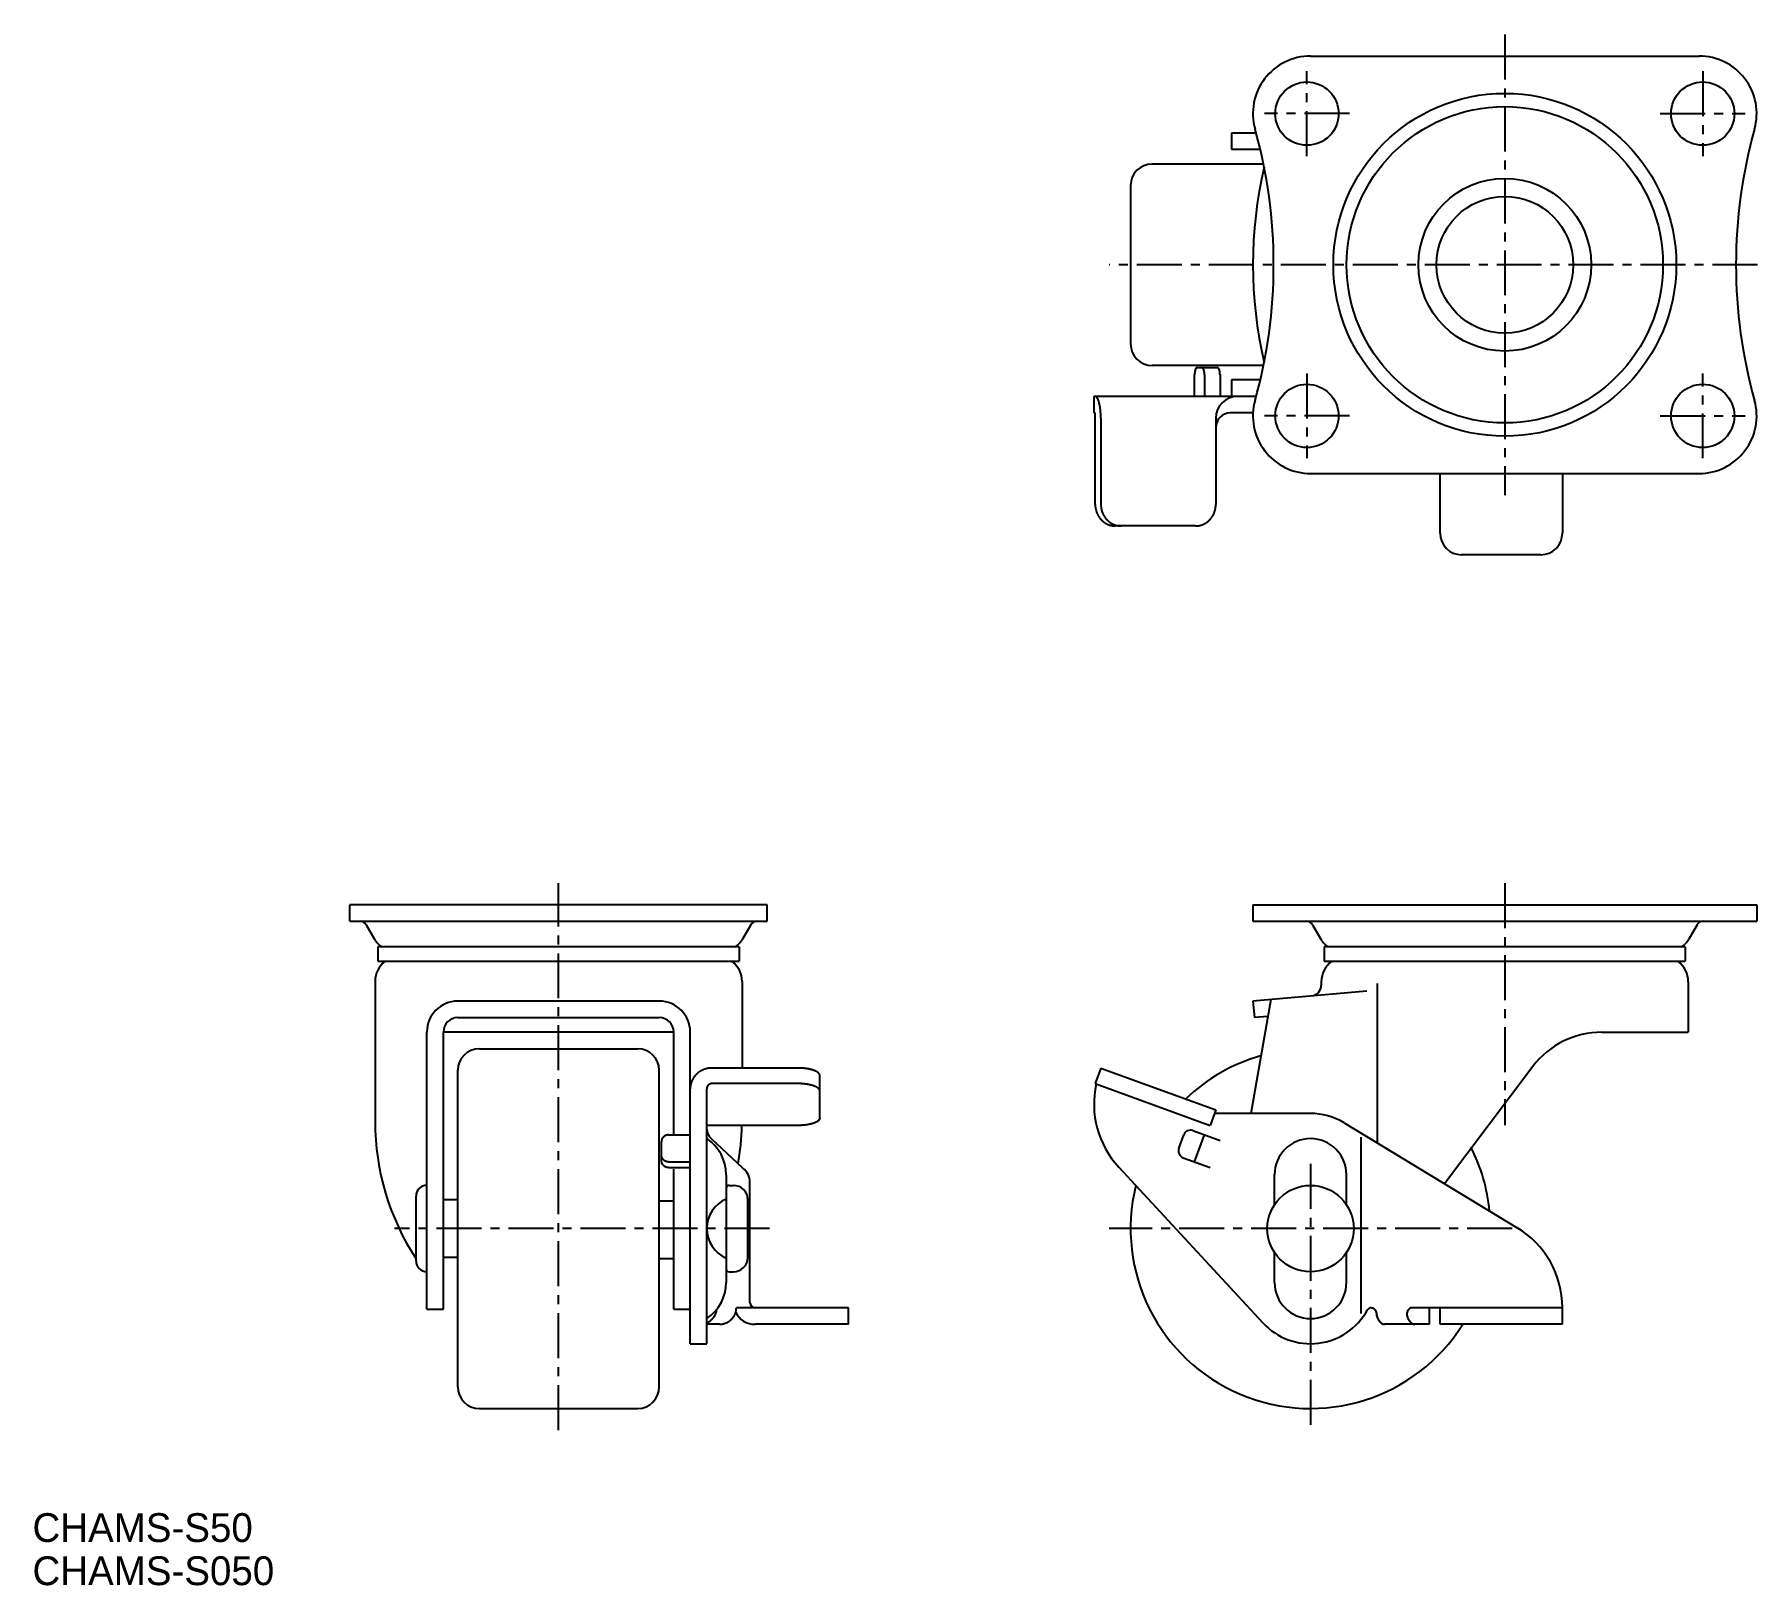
# Model space of a CAD drawing. Extents: x 386 to 625, y 45 to 261.
import ezdxf

# ---------------------------------------------------------------- set-up
doc = ezdxf.new("R2010")
doc.units = 0
doc.header["$LTSCALE"] = 5
doc.linetypes.add('CENTER', pattern=[2, 1.25, -0.25, 0.25, -0.25])
doc.layers.get('0').update_dxf_attribs({"linetype": 'CONTINUOUS'})
doc.layers.get('DEFPOINTS').update_dxf_attribs({"linetype": 'CONTINUOUS'})
doc.layers.add('CENTER', color=1, linetype='CENTER')

msp = doc.modelspace()

# ---------------------------------------------------------------- texts
at = {"color": 7, "linetype": 'CONTINUOUS'}
for s, p in [('CHAMS-S50', (385.32, 51.55)), ('CHAMS-S050', (385.32, 45.55))]:
    msp.add_text(s, height=4, dxfattribs=at).set_placement(p)

# ---------------------------------------------------------------- linework, layer by layer
at = {"color": 7, "linetype": 'CONTINUOUS'}
for p, q in [((562.91, 258.04), (616.91, 258.04)), ((551.91, 247.34), (551.91, 245.04)), ((555.35, 247.34), (551.91, 247.34)), ((555.93, 245.04), (551.91, 245.04)), ((556.37, 243.04), (540.91, 243.04)), ((537.91, 240.04), (537.91, 218.04)), ((556.37, 215.04), (540.91, 215.04)), ((546.81, 210.74), (546.81, 213.74)), ((547.15, 214.74), (549.99, 214.74)), ((548.17, 213.74), (548.17, 210.74)), ((550.34, 213.74), (550.34, 210.74)), ((555.35, 210.74), (532.82, 210.74)), ((532.82, 210.74), (532.82, 208.44)), ((551.91, 213.04), (551.91, 210.74)), ((555.93, 213.04), (551.91, 213.04)), ((532.98, 208.44), (532.82, 208.44)), ((554.92, 208.44), (551.76, 208.44)), ((532.99, 195.74), (532.99, 207.74)), ((533.78, 207.74), (533.78, 195.74)), ((549.76, 207.74), (549.76, 195.74)), ((562.91, 200.04), (616.91, 200.04)), ((580.91, 191.74), (580.91, 200.04)), ((597.91, 200.04), (597.91, 191.74)), ((546.94, 192.74), (535.81, 192.74)), ((594.91, 188.74), (583.91, 188.74)), ((487.42, 140.1), (429.42, 140.1)), ((429.42, 137.8), (429.42, 140.1)), ((487.42, 137.8), (487.42, 140.1)), ((554.91, 140.1), (624.91, 140.1)), ((554.91, 140.1), (554.91, 137.8)), ((624.91, 140.1), (624.91, 137.8)), ((429.42, 137.8), (487.42, 137.8)), ((431.71, 137.3), (432.86, 135.3)), ((485.13, 137.3), (483.97, 135.3)), ((554.91, 137.8), (624.91, 137.8)), ((563.2, 137.3), (564.35, 135.3)), ((616.62, 137.3), (615.46, 135.3)), ((483.5, 134.24), (433.33, 134.24)), ((433.33, 134.24), (433.33, 132.24)), ((433.33, 134.24), (433.33, 132.24)), ((483.5, 134.24), (483.5, 132.24)), ((483.5, 134.24), (483.5, 132.24)), ((614.99, 134.24), (564.82, 134.24)), ((564.82, 134.24), (564.82, 132.24)), ((564.82, 134.24), (564.82, 132.24)), ((614.99, 134.24), (614.99, 132.24)), ((614.99, 134.24), (614.99, 132.24)), ((433.33, 132.24), (483.5, 132.24)), ((564.82, 132.24), (614.99, 132.24)), ((432.92, 129.44), (432.92, 109.97)), ((483.92, 129.44), (483.92, 117.41)), ((564.41, 129.39), (564.41, 128.92)), ((615.41, 129.39), (615.41, 122.39)), ((557.39, 126.93), (554.6, 111.1)), ((570.72, 128.09), (554.91, 126.71)), ((572.15, 129.14), (572.15, 107.03)), ((472.42, 126.71), (444.42, 126.71)), ((554.91, 126.71), (555.11, 124.42)), ((556.97, 124.58), (555.11, 124.42)), ((440.12, 83.9), (440.12, 122.41)), ((442.42, 83.9), (442.42, 122.42)), ((474.42, 122.39), (442.42, 122.39)), ((444.42, 124.42), (472.42, 124.42)), ((474.42, 108.13), (474.42, 122.42)), ((476.72, 79.1), (476.72, 122.61)), ((603.38, 122.39), (615.41, 122.39)), ((447.42, 120.1), (469.42, 120.1)), ((491.72, 117.41), (479.72, 117.41)), ((533.78, 117.41), (532.99, 115.25)), ((533.78, 117.41), (549.76, 111.59)), ((593.8, 117.61), (581.53, 101.34)), ((444.42, 73.1), (444.42, 117.1)), ((472.42, 73.1), (472.42, 117.1)), ((491.72, 115.25), (479.72, 115.25)), ((494.72, 110.46), (494.72, 116.38)), ((532.99, 115.25), (548.97, 109.43)), ((479.02, 79.1), (479.02, 114.51)), ((549.76, 111.59), (548.97, 109.43)), ((562.91, 111.1), (549.58, 111.1)), ((473.72, 108.13), (476.72, 108.13)), ((491.72, 109.43), (479.02, 109.43)), ((544.61, 106.23), (545.29, 108.11)), ((546.58, 108.71), (550.34, 107.34)), ((546.81, 104.37), (548.17, 108.13)), ((567.57, 109.8), (591.64, 95.22)), ((569.91, 107.8), (569.91, 83.28)), ((472.72, 104.52), (472.72, 107.19)), ((484.02, 103.48), (479.66, 107.59)), ((472.72, 104.37), (472.73, 104.37)), ((473.72, 104.37), (476.72, 104.37)), ((473.72, 103.58), (476.72, 103.58)), ((474.42, 83.9), (474.42, 103.38)), ((536.27, 103.64), (556.3, 81.99)), ((545.21, 104.95), (548.97, 103.58)), ((481.72, 102.59), (481.72, 87.61)), ((482.12, 101.1), (482.72, 101.1)), ((485.02, 84.8), (485.02, 101.72)), ((557.91, 98.42), (557.91, 102.6)), ((567.91, 98.42), (567.91, 102.6)), ((438.62, 90.6), (438.62, 99.6)), ((444.42, 99.1), (442.42, 99.1)), ((474.42, 98.9), (472.42, 98.9)), ((484.72, 91.1), (484.72, 99.1)), ((444.42, 91.1), (442.42, 91.1)), ((557.91, 87.6), (557.91, 91.79)), ((567.91, 87.6), (567.91, 91.79)), ((474.42, 90.9), (472.42, 90.9)), ((482.12, 89.1), (482.72, 89.1)), ((440.12, 83.9), (442.42, 83.9)), ((474.42, 83.9), (476.72, 83.9)), ((498.72, 84.1), (483.13, 84.1)), ((498.72, 81.8), (498.72, 84.1)), ((571.37, 84.1), (571.33, 84.1)), ((597.91, 84.1), (577, 84.1)), ((579.46, 81.8), (579.46, 84.1)), ((580.91, 81.8), (580.91, 84.1)), ((597.91, 81.8), (597.91, 84.1)), ((480.77, 81.8), (479.02, 81.8)), ((498.72, 81.8), (485.72, 81.8)), ((579.46, 81.8), (573.2, 81.8)), ((597.91, 81.8), (580.91, 81.8)), ((476.72, 79.1), (479.02, 79.1)), ((447.42, 70.1), (469.42, 70.1))]:
    msp.add_line(p, q, dxfattribs=at)
for points in [[(547.15, 214.74, 0), (547.14, 214.74, 0), (547.14, 214.74, 0), (547.13, 214.74, 0), (547.13, 214.74, 0), (547.13, 214.74, 0), (547.12, 214.74, 0), (547.12, 214.74, 0), (547.12, 214.74, 0), (547.11, 214.74, 0), (547.11, 214.74, 0), (547.1, 214.73, 0), (547.1, 214.73, 0), (547.09, 214.73, 0), (547.09, 214.73, 0), (547.09, 214.73, 0), (547.08, 214.72, 0), (547.08, 214.72, 0), (547.07, 214.72, 0), (547.07, 214.72, 0), (547.07, 214.71, 0), (547.06, 214.71, 0), (547.06, 214.71, 0), (547.05, 214.7, 0), (547.05, 214.7, 0), (547.04, 214.7, 0), (547.04, 214.69, 0), (547.04, 214.69, 0), (547.03, 214.68, 0), (547.03, 214.68, 0), (547.02, 214.68, 0), (547.02, 214.67, 0), (547.02, 214.67, 0), (547.01, 214.66, 0), (547.01, 214.66, 0), (547.01, 214.65, 0), (547, 214.65, 0), (547, 214.64, 0), (546.99, 214.64, 0), (546.99, 214.63, 0), (546.99, 214.62, 0), (546.98, 214.62, 0), (546.98, 214.61, 0), (546.98, 214.61, 0), (546.97, 214.6, 0), (546.97, 214.59, 0), (546.97, 214.59, 0), (546.96, 214.58, 0), (546.96, 214.57, 0), (546.96, 214.57, 0), (546.95, 214.56, 0), (546.95, 214.55, 0), (546.94, 214.55, 0), (546.94, 214.54, 0), (546.94, 214.53, 0), (546.93, 214.52, 0), (546.93, 214.52, 0), (546.93, 214.51, 0), (546.92, 214.5, 0), (546.92, 214.49, 0), (546.92, 214.48, 0), (546.91, 214.47, 0), (546.91, 214.47, 0), (546.91, 214.46, 0), (546.91, 214.45, 0), (546.9, 214.44, 0), (546.9, 214.43, 0), (546.9, 214.42, 0), (546.89, 214.41, 0), (546.89, 214.41, 0), (546.89, 214.4, 0), (546.89, 214.39, 0), (546.88, 214.38, 0), (546.88, 214.37, 0), (546.88, 214.36, 0), (546.88, 214.35, 0), (546.87, 214.34, 0), (546.87, 214.33, 0), (546.87, 214.32, 0), (546.87, 214.31, 0), (546.86, 214.3, 0), (546.86, 214.29, 0), (546.86, 214.28, 0), (546.86, 214.27, 0), (546.86, 214.26, 0), (546.85, 214.25, 0), (546.85, 214.24, 0), (546.85, 214.22, 0), (546.85, 214.21, 0), (546.84, 214.2, 0), (546.84, 214.19, 0), (546.84, 214.18, 0), (546.84, 214.17, 0), (546.84, 214.16, 0), (546.84, 214.15, 0), (546.83, 214.14, 0), (546.83, 214.12, 0), (546.83, 214.11, 0), (546.83, 214.1, 0), (546.83, 214.09, 0), (546.83, 214.08, 0), (546.83, 214.07, 0), (546.82, 214.06, 0), (546.82, 214.04, 0), (546.82, 214.03, 0), (546.82, 214.02, 0), (546.82, 214.01, 0), (546.82, 214, 0), (546.82, 213.99, 0), (546.82, 213.97, 0), (546.81, 213.96, 0), (546.81, 213.95, 0), (546.81, 213.94, 0), (546.81, 213.93, 0), (546.81, 213.91, 0), (546.81, 213.9, 0), (546.81, 213.89, 0), (546.81, 213.88, 0), (546.81, 213.87, 0), (546.81, 213.85, 0), (546.81, 213.84, 0), (546.81, 213.83, 0), (546.81, 213.82, 0), (546.81, 213.8, 0), (546.81, 213.79, 0), (546.81, 213.78, 0), (546.81, 213.77, 0), (546.81, 213.75, 0), (546.81, 213.74, 0)], [(548.17, 213.74, 0), (548.17, 213.75, 0), (548.17, 213.77, 0), (548.17, 213.78, 0), (548.17, 213.79, 0), (548.17, 213.8, 0), (548.17, 213.82, 0), (548.17, 213.83, 0), (548.17, 213.84, 0), (548.17, 213.85, 0), (548.17, 213.87, 0), (548.17, 213.88, 0), (548.17, 213.89, 0), (548.17, 213.9, 0), (548.17, 213.91, 0), (548.17, 213.93, 0), (548.17, 213.94, 0), (548.17, 213.95, 0), (548.17, 213.96, 0), (548.16, 213.97, 0), (548.16, 213.99, 0), (548.16, 214, 0), (548.16, 214.01, 0), (548.16, 214.02, 0), (548.16, 214.03, 0), (548.16, 214.04, 0), (548.16, 214.06, 0), (548.15, 214.07, 0), (548.15, 214.08, 0), (548.15, 214.09, 0), (548.15, 214.1, 0), (548.15, 214.11, 0), (548.15, 214.12, 0), (548.15, 214.14, 0), (548.14, 214.15, 0), (548.14, 214.16, 0), (548.14, 214.17, 0), (548.14, 214.18, 0), (548.14, 214.19, 0), (548.14, 214.2, 0), (548.13, 214.21, 0), (548.13, 214.22, 0), (548.13, 214.24, 0), (548.13, 214.25, 0), (548.12, 214.26, 0), (548.12, 214.27, 0), (548.12, 214.28, 0), (548.12, 214.29, 0), (548.12, 214.3, 0), (548.11, 214.31, 0), (548.11, 214.32, 0), (548.11, 214.33, 0), (548.11, 214.34, 0), (548.1, 214.35, 0), (548.1, 214.36, 0), (548.1, 214.37, 0), (548.1, 214.38, 0), (548.09, 214.39, 0), (548.09, 214.4, 0), (548.09, 214.41, 0), (548.09, 214.41, 0), (548.08, 214.42, 0), (548.08, 214.43, 0), (548.08, 214.44, 0), (548.07, 214.45, 0), (548.07, 214.46, 0), (548.07, 214.47, 0), (548.07, 214.47, 0), (548.06, 214.48, 0), (548.06, 214.49, 0), (548.05, 214.5, 0), (548.05, 214.51, 0), (548.05, 214.52, 0), (548.05, 214.52, 0), (548.04, 214.53, 0), (548.04, 214.54, 0), (548.04, 214.55, 0), (548.03, 214.55, 0), (548.03, 214.56, 0), (548.03, 214.57, 0), (548.02, 214.57, 0), (548.02, 214.58, 0), (548.01, 214.59, 0), (548.01, 214.59, 0), (548.01, 214.6, 0), (548, 214.61, 0), (548, 214.61, 0), (548, 214.62, 0), (547.99, 214.62, 0), (547.99, 214.63, 0), (547.99, 214.64, 0), (547.98, 214.64, 0), (547.98, 214.65, 0), (547.97, 214.65, 0), (547.97, 214.66, 0), (547.97, 214.66, 0), (547.96, 214.67, 0), (547.96, 214.67, 0), (547.96, 214.68, 0), (547.95, 214.68, 0), (547.95, 214.68, 0), (547.94, 214.69, 0), (547.94, 214.69, 0), (547.93, 214.7, 0), (547.93, 214.7, 0), (547.93, 214.7, 0), (547.92, 214.71, 0), (547.92, 214.71, 0), (547.91, 214.71, 0), (547.91, 214.72, 0), (547.91, 214.72, 0), (547.9, 214.72, 0), (547.9, 214.72, 0), (547.89, 214.73, 0), (547.89, 214.73, 0), (547.89, 214.73, 0), (547.88, 214.73, 0), (547.88, 214.73, 0), (547.87, 214.74, 0), (547.87, 214.74, 0), (547.87, 214.74, 0), (547.86, 214.74, 0), (547.86, 214.74, 0), (547.85, 214.74, 0), (547.85, 214.74, 0), (547.85, 214.74, 0), (547.84, 214.74, 0), (547.84, 214.74, 0), (547.83, 214.74, 0)], [(550.34, 213.74, 0), (550.34, 213.75, 0), (550.34, 213.77, 0), (550.34, 213.78, 0), (550.34, 213.79, 0), (550.34, 213.8, 0), (550.33, 213.82, 0), (550.33, 213.83, 0), (550.33, 213.84, 0), (550.33, 213.85, 0), (550.33, 213.87, 0), (550.33, 213.88, 0), (550.33, 213.89, 0), (550.33, 213.9, 0), (550.33, 213.91, 0), (550.33, 213.93, 0), (550.33, 213.94, 0), (550.33, 213.95, 0), (550.33, 213.96, 0), (550.33, 213.97, 0), (550.33, 213.99, 0), (550.32, 214, 0), (550.32, 214.01, 0), (550.32, 214.02, 0), (550.32, 214.03, 0), (550.32, 214.04, 0), (550.32, 214.06, 0), (550.32, 214.07, 0), (550.32, 214.08, 0), (550.31, 214.09, 0), (550.31, 214.1, 0), (550.31, 214.11, 0), (550.31, 214.12, 0), (550.31, 214.14, 0), (550.31, 214.15, 0), (550.3, 214.16, 0), (550.3, 214.17, 0), (550.3, 214.18, 0), (550.3, 214.19, 0), (550.3, 214.2, 0), (550.29, 214.21, 0), (550.29, 214.22, 0), (550.29, 214.24, 0), (550.29, 214.25, 0), (550.29, 214.26, 0), (550.28, 214.27, 0), (550.28, 214.28, 0), (550.28, 214.29, 0), (550.28, 214.3, 0), (550.27, 214.31, 0), (550.27, 214.32, 0), (550.27, 214.33, 0), (550.27, 214.34, 0), (550.27, 214.35, 0), (550.26, 214.36, 0), (550.26, 214.37, 0), (550.26, 214.38, 0), (550.25, 214.39, 0), (550.25, 214.4, 0), (550.25, 214.41, 0), (550.25, 214.41, 0), (550.24, 214.42, 0), (550.24, 214.43, 0), (550.24, 214.44, 0), (550.24, 214.45, 0), (550.23, 214.46, 0), (550.23, 214.47, 0), (550.23, 214.47, 0), (550.22, 214.48, 0), (550.22, 214.49, 0), (550.22, 214.5, 0), (550.21, 214.51, 0), (550.21, 214.52, 0), (550.21, 214.52, 0), (550.2, 214.53, 0), (550.2, 214.54, 0), (550.2, 214.55, 0), (550.19, 214.55, 0), (550.19, 214.56, 0), (550.19, 214.57, 0), (550.18, 214.57, 0), (550.18, 214.58, 0), (550.18, 214.59, 0), (550.17, 214.59, 0), (550.17, 214.6, 0), (550.17, 214.61, 0), (550.16, 214.61, 0), (550.16, 214.62, 0), (550.15, 214.62, 0), (550.15, 214.63, 0), (550.15, 214.64, 0), (550.14, 214.64, 0), (550.14, 214.65, 0), (550.14, 214.65, 0), (550.13, 214.66, 0), (550.13, 214.66, 0), (550.12, 214.67, 0), (550.12, 214.67, 0), (550.12, 214.68, 0), (550.11, 214.68, 0), (550.11, 214.68, 0), (550.11, 214.69, 0), (550.1, 214.69, 0), (550.1, 214.7, 0), (550.09, 214.7, 0), (550.09, 214.7, 0), (550.09, 214.71, 0), (550.08, 214.71, 0), (550.08, 214.71, 0), (550.07, 214.72, 0), (550.07, 214.72, 0), (550.06, 214.72, 0), (550.06, 214.72, 0), (550.06, 214.73, 0), (550.05, 214.73, 0), (550.05, 214.73, 0), (550.04, 214.73, 0), (550.04, 214.73, 0), (550.03, 214.74, 0), (550.03, 214.74, 0), (550.03, 214.74, 0), (550.02, 214.74, 0), (550.02, 214.74, 0), (550.01, 214.74, 0), (550.01, 214.74, 0), (550.01, 214.74, 0), (550, 214.74, 0), (550, 214.74, 0), (549.99, 214.74, 0)], [(533.78, 207.74, 0), (533.78, 207.78, 0), (533.78, 207.82, 0), (533.78, 207.85, 0), (533.78, 207.89, 0), (533.78, 207.93, 0), (533.78, 207.96, 0), (533.78, 208, 0), (533.78, 208.04, 0), (533.77, 208.07, 0), (533.77, 208.11, 0), (533.77, 208.15, 0), (533.77, 208.18, 0), (533.77, 208.22, 0), (533.77, 208.26, 0), (533.77, 208.29, 0), (533.76, 208.33, 0), (533.76, 208.36, 0), (533.76, 208.4, 0), (533.76, 208.44, 0), (533.75, 208.47, 0), (533.75, 208.51, 0), (533.75, 208.54, 0), (533.75, 208.58, 0), (533.75, 208.61, 0), (533.74, 208.65, 0), (533.74, 208.68, 0), (533.74, 208.72, 0), (533.73, 208.75, 0), (533.73, 208.79, 0), (533.73, 208.82, 0), (533.72, 208.86, 0), (533.72, 208.89, 0), (533.71, 208.93, 0), (533.71, 208.96, 0), (533.71, 208.99, 0), (533.7, 209.03, 0), (533.7, 209.06, 0), (533.69, 209.09, 0), (533.69, 209.12, 0), (533.68, 209.16, 0), (533.68, 209.19, 0), (533.67, 209.22, 0), (533.67, 209.25, 0), (533.66, 209.29, 0), (533.66, 209.32, 0), (533.65, 209.35, 0), (533.65, 209.38, 0), (533.64, 209.41, 0), (533.64, 209.44, 0), (533.63, 209.47, 0), (533.63, 209.5, 0), (533.62, 209.53, 0), (533.61, 209.56, 0), (533.61, 209.59, 0), (533.6, 209.62, 0), (533.6, 209.65, 0), (533.59, 209.68, 0), (533.58, 209.7, 0), (533.58, 209.73, 0), (533.57, 209.76, 0), (533.56, 209.78, 0), (533.56, 209.81, 0), (533.55, 209.84, 0), (533.54, 209.87, 0), (533.54, 209.89, 0), (533.53, 209.92, 0), (533.52, 209.94, 0), (533.51, 209.97, 0), (533.51, 209.99, 0), (533.5, 210.01, 0), (533.49, 210.04, 0), (533.48, 210.06, 0), (533.48, 210.09, 0), (533.47, 210.11, 0), (533.46, 210.13, 0), (533.45, 210.15, 0), (533.45, 210.18, 0), (533.44, 210.2, 0), (533.43, 210.22, 0), (533.42, 210.24, 0), (533.41, 210.26, 0), (533.4, 210.28, 0), (533.4, 210.3, 0), (533.39, 210.32, 0), (533.38, 210.34, 0), (533.37, 210.35, 0), (533.36, 210.37, 0), (533.35, 210.39, 0), (533.35, 210.41, 0), (533.34, 210.42, 0), (533.33, 210.44, 0), (533.32, 210.46, 0), (533.31, 210.47, 0), (533.3, 210.49, 0), (533.29, 210.5, 0), (533.28, 210.51, 0), (533.27, 210.53, 0), (533.26, 210.54, 0), (533.26, 210.56, 0), (533.25, 210.57, 0), (533.24, 210.58, 0), (533.23, 210.59, 0), (533.22, 210.6, 0), (533.21, 210.61, 0), (533.2, 210.62, 0), (533.19, 210.63, 0), (533.18, 210.64, 0), (533.17, 210.65, 0), (533.16, 210.66, 0), (533.15, 210.67, 0), (533.14, 210.68, 0), (533.13, 210.69, 0), (533.12, 210.69, 0), (533.11, 210.7, 0), (533.11, 210.71, 0), (533.1, 210.71, 0), (533.09, 210.72, 0), (533.08, 210.72, 0), (533.07, 210.72, 0), (533.06, 210.73, 0), (533.05, 210.73, 0), (533.04, 210.74, 0), (533.03, 210.74, 0), (533.02, 210.74, 0), (533.01, 210.74, 0), (533, 210.74, 0), (532.99, 210.74, 0), (532.98, 210.74, 0)], [(532.99, 207.74, 0), (532.99, 207.75, 0), (532.99, 207.76, 0), (532.99, 207.77, 0), (532.99, 207.78, 0), (532.99, 207.79, 0), (532.99, 207.79, 0), (532.99, 207.8, 0), (532.99, 207.81, 0), (532.99, 207.82, 0), (532.99, 207.83, 0), (532.99, 207.84, 0), (532.99, 207.84, 0), (532.99, 207.85, 0), (532.99, 207.86, 0), (532.99, 207.87, 0), (532.99, 207.88, 0), (532.99, 207.89, 0), (532.99, 207.9, 0), (532.99, 207.9, 0), (532.99, 207.91, 0), (532.99, 207.92, 0), (532.99, 207.93, 0), (532.99, 207.94, 0), (532.99, 207.95, 0), (532.99, 207.95, 0), (532.99, 207.96, 0), (532.99, 207.97, 0), (532.99, 207.98, 0), (532.99, 207.99, 0), (532.99, 208, 0), (532.99, 208, 0), (532.99, 208.01, 0), (532.99, 208.02, 0), (532.99, 208.03, 0), (532.99, 208.03, 0), (532.99, 208.04, 0), (532.99, 208.05, 0), (532.99, 208.06, 0), (532.99, 208.06, 0), (532.99, 208.07, 0), (532.99, 208.08, 0), (532.99, 208.09, 0), (532.99, 208.09, 0), (532.99, 208.1, 0), (532.99, 208.11, 0), (532.99, 208.12, 0), (532.99, 208.12, 0), (532.99, 208.13, 0), (532.99, 208.14, 0), (532.99, 208.15, 0), (532.99, 208.15, 0), (532.99, 208.16, 0), (532.99, 208.17, 0), (532.99, 208.17, 0), (532.99, 208.18, 0), (532.99, 208.19, 0), (532.99, 208.19, 0), (532.99, 208.2, 0), (532.99, 208.21, 0), (532.99, 208.21, 0), (532.99, 208.22, 0), (532.99, 208.22, 0), (532.99, 208.23, 0), (532.99, 208.24, 0), (532.99, 208.24, 0), (532.99, 208.25, 0), (532.99, 208.25, 0), (532.99, 208.26, 0), (532.99, 208.27, 0), (532.99, 208.27, 0), (532.99, 208.28, 0), (532.99, 208.28, 0), (532.99, 208.29, 0), (532.99, 208.29, 0), (532.99, 208.3, 0), (532.99, 208.31, 0), (532.99, 208.31, 0), (532.99, 208.31, 0), (532.99, 208.32, 0), (532.99, 208.32, 0), (532.99, 208.33, 0), (532.99, 208.33, 0), (532.99, 208.34, 0), (532.99, 208.34, 0), (532.99, 208.35, 0), (532.99, 208.35, 0), (532.99, 208.36, 0), (532.99, 208.36, 0), (532.99, 208.36, 0), (532.99, 208.37, 0), (532.99, 208.37, 0), (532.99, 208.38, 0), (532.99, 208.38, 0), (532.99, 208.38, 0), (532.99, 208.39, 0), (532.98, 208.39, 0), (532.98, 208.39, 0), (532.98, 208.4, 0), (532.98, 208.4, 0), (532.98, 208.4, 0), (532.98, 208.41, 0), (532.98, 208.41, 0), (532.98, 208.41, 0), (532.98, 208.41, 0), (532.98, 208.41, 0), (532.98, 208.42, 0), (532.98, 208.42, 0), (532.98, 208.42, 0), (532.98, 208.42, 0), (532.98, 208.43, 0), (532.98, 208.43, 0), (532.98, 208.43, 0), (532.98, 208.43, 0), (532.98, 208.43, 0), (532.98, 208.43, 0), (532.98, 208.44, 0), (532.98, 208.44, 0), (532.98, 208.44, 0), (532.98, 208.44, 0), (532.98, 208.44, 0), (532.98, 208.44, 0), (532.98, 208.44, 0), (532.98, 208.44, 0), (532.98, 208.44, 0), (532.98, 208.44, 0), (532.98, 208.44, 0), (532.98, 208.44, 0), (532.98, 208.44, 0)], [(532.99, 195.74, 0), (532.99, 195.71, 0), (533, 195.67, 0), (533, 195.63, 0), (533, 195.59, 0), (533, 195.56, 0), (533, 195.52, 0), (533, 195.49, 0), (533.01, 195.45, 0), (533.01, 195.41, 0), (533.01, 195.38, 0), (533.02, 195.34, 0), (533.02, 195.3, 0), (533.03, 195.27, 0), (533.04, 195.23, 0), (533.04, 195.19, 0), (533.05, 195.16, 0), (533.05, 195.12, 0), (533.06, 195.09, 0), (533.07, 195.05, 0), (533.08, 195.01, 0), (533.09, 194.98, 0), (533.1, 194.94, 0), (533.11, 194.91, 0), (533.12, 194.87, 0), (533.13, 194.84, 0), (533.14, 194.8, 0), (533.15, 194.77, 0), (533.16, 194.73, 0), (533.17, 194.7, 0), (533.18, 194.66, 0), (533.2, 194.63, 0), (533.21, 194.59, 0), (533.22, 194.56, 0), (533.24, 194.53, 0), (533.25, 194.49, 0), (533.26, 194.46, 0), (533.28, 194.43, 0), (533.29, 194.39, 0), (533.31, 194.36, 0), (533.33, 194.33, 0), (533.34, 194.3, 0), (533.36, 194.26, 0), (533.38, 194.23, 0), (533.39, 194.2, 0), (533.41, 194.17, 0), (533.43, 194.14, 0), (533.45, 194.11, 0), (533.47, 194.08, 0), (533.49, 194.04, 0), (533.51, 194.01, 0), (533.53, 193.99, 0), (533.55, 193.96, 0), (533.57, 193.93, 0), (533.59, 193.9, 0), (533.61, 193.87, 0), (533.63, 193.84, 0), (533.66, 193.81, 0), (533.68, 193.78, 0), (533.7, 193.75, 0), (533.73, 193.73, 0), (533.75, 193.7, 0), (533.77, 193.67, 0), (533.8, 193.65, 0), (533.82, 193.62, 0), (533.85, 193.59, 0), (533.87, 193.57, 0), (533.89, 193.54, 0), (533.92, 193.52, 0), (533.95, 193.5, 0), (533.97, 193.47, 0), (534, 193.45, 0), (534.02, 193.42, 0), (534.05, 193.4, 0), (534.08, 193.38, 0), (534.11, 193.35, 0), (534.13, 193.33, 0), (534.16, 193.31, 0), (534.19, 193.29, 0), (534.22, 193.27, 0), (534.25, 193.25, 0), (534.28, 193.23, 0), (534.3, 193.21, 0), (534.33, 193.19, 0), (534.36, 193.17, 0), (534.39, 193.15, 0), (534.42, 193.13, 0), (534.45, 193.11, 0), (534.48, 193.1, 0), (534.51, 193.08, 0), (534.55, 193.06, 0), (534.58, 193.05, 0), (534.61, 193.03, 0), (534.64, 193.01, 0), (534.67, 193, 0), (534.7, 192.99, 0), (534.74, 192.97, 0), (534.77, 192.96, 0), (534.8, 192.94, 0), (534.83, 192.93, 0), (534.86, 192.92, 0), (534.9, 192.91, 0), (534.93, 192.89, 0), (534.96, 192.88, 0), (535, 192.87, 0), (535.03, 192.86, 0), (535.06, 192.85, 0), (535.1, 192.84, 0), (535.13, 192.83, 0), (535.16, 192.82, 0), (535.2, 192.82, 0), (535.23, 192.81, 0), (535.26, 192.8, 0), (535.3, 192.79, 0), (535.33, 192.79, 0), (535.37, 192.78, 0), (535.4, 192.78, 0), (535.43, 192.77, 0), (535.47, 192.76, 0), (535.5, 192.76, 0), (535.54, 192.76, 0), (535.57, 192.75, 0), (535.61, 192.75, 0), (535.64, 192.75, 0), (535.67, 192.75, 0), (535.71, 192.75, 0), (535.74, 192.74, 0), (535.78, 192.74, 0), (535.81, 192.74, 0)], [(533.78, 195.74, 0), (533.78, 195.71, 0), (533.78, 195.67, 0), (533.78, 195.63, 0), (533.78, 195.59, 0), (533.79, 195.56, 0), (533.79, 195.52, 0), (533.79, 195.49, 0), (533.79, 195.45, 0), (533.8, 195.41, 0), (533.8, 195.38, 0), (533.81, 195.34, 0), (533.81, 195.3, 0), (533.82, 195.27, 0), (533.82, 195.23, 0), (533.83, 195.19, 0), (533.84, 195.16, 0), (533.84, 195.12, 0), (533.85, 195.09, 0), (533.86, 195.05, 0), (533.87, 195.01, 0), (533.87, 194.98, 0), (533.88, 194.94, 0), (533.89, 194.91, 0), (533.9, 194.87, 0), (533.91, 194.84, 0), (533.92, 194.8, 0), (533.93, 194.77, 0), (533.95, 194.73, 0), (533.96, 194.7, 0), (533.97, 194.66, 0), (533.98, 194.63, 0), (534, 194.59, 0), (534.01, 194.56, 0), (534.02, 194.53, 0), (534.04, 194.49, 0), (534.05, 194.46, 0), (534.07, 194.43, 0), (534.08, 194.39, 0), (534.1, 194.36, 0), (534.11, 194.33, 0), (534.13, 194.3, 0), (534.15, 194.26, 0), (534.16, 194.23, 0), (534.18, 194.2, 0), (534.2, 194.17, 0), (534.22, 194.14, 0), (534.24, 194.11, 0), (534.26, 194.08, 0), (534.27, 194.04, 0), (534.29, 194.01, 0), (534.32, 193.99, 0), (534.34, 193.96, 0), (534.36, 193.93, 0), (534.38, 193.9, 0), (534.4, 193.87, 0), (534.42, 193.84, 0), (534.44, 193.81, 0), (534.47, 193.78, 0), (534.49, 193.75, 0), (534.51, 193.73, 0), (534.53, 193.7, 0), (534.56, 193.67, 0), (534.58, 193.65, 0), (534.61, 193.62, 0), (534.63, 193.59, 0), (534.66, 193.57, 0), (534.68, 193.54, 0), (534.71, 193.52, 0), (534.73, 193.5, 0), (534.76, 193.47, 0), (534.78, 193.45, 0), (534.81, 193.42, 0), (534.84, 193.4, 0), (534.87, 193.38, 0), (534.89, 193.35, 0), (534.92, 193.33, 0), (534.95, 193.31, 0), (534.98, 193.29, 0), (535, 193.27, 0), (535.03, 193.25, 0), (535.06, 193.23, 0), (535.09, 193.21, 0), (535.12, 193.19, 0), (535.15, 193.17, 0), (535.18, 193.15, 0), (535.21, 193.13, 0), (535.24, 193.11, 0), (535.27, 193.1, 0), (535.3, 193.08, 0), (535.33, 193.06, 0), (535.36, 193.05, 0), (535.39, 193.03, 0), (535.43, 193.01, 0), (535.46, 193, 0), (535.49, 192.99, 0), (535.52, 192.97, 0), (535.55, 192.96, 0), (535.59, 192.94, 0), (535.62, 192.93, 0), (535.65, 192.92, 0), (535.68, 192.91, 0), (535.72, 192.89, 0), (535.75, 192.88, 0), (535.78, 192.87, 0), (535.82, 192.86, 0), (535.85, 192.85, 0), (535.88, 192.84, 0), (535.91, 192.83, 0), (535.95, 192.82, 0), (535.98, 192.82, 0), (536.02, 192.81, 0), (536.05, 192.8, 0), (536.08, 192.79, 0), (536.12, 192.79, 0), (536.15, 192.78, 0), (536.19, 192.78, 0), (536.22, 192.77, 0), (536.25, 192.76, 0), (536.29, 192.76, 0), (536.32, 192.76, 0), (536.36, 192.75, 0), (536.39, 192.75, 0), (536.43, 192.75, 0), (536.46, 192.75, 0), (536.5, 192.75, 0), (536.53, 192.74, 0), (536.57, 192.74, 0), (536.6, 192.74, 0)], [(546.94, 192.74, 0), (546.97, 192.74, 0), (547.01, 192.74, 0), (547.04, 192.75, 0), (547.08, 192.75, 0), (547.11, 192.75, 0), (547.14, 192.75, 0), (547.18, 192.75, 0), (547.21, 192.76, 0), (547.25, 192.76, 0), (547.28, 192.76, 0), (547.32, 192.77, 0), (547.35, 192.78, 0), (547.38, 192.78, 0), (547.42, 192.79, 0), (547.45, 192.79, 0), (547.49, 192.8, 0), (547.52, 192.81, 0), (547.55, 192.82, 0), (547.59, 192.82, 0), (547.62, 192.83, 0), (547.65, 192.84, 0), (547.69, 192.85, 0), (547.72, 192.86, 0), (547.75, 192.87, 0), (547.79, 192.88, 0), (547.82, 192.89, 0), (547.85, 192.91, 0), (547.89, 192.92, 0), (547.92, 192.93, 0), (547.95, 192.94, 0), (547.98, 192.96, 0), (548.01, 192.97, 0), (548.05, 192.99, 0), (548.08, 193, 0), (548.11, 193.01, 0), (548.14, 193.03, 0), (548.17, 193.05, 0), (548.2, 193.06, 0), (548.24, 193.08, 0), (548.26, 193.1, 0), (548.3, 193.11, 0), (548.33, 193.13, 0), (548.36, 193.15, 0), (548.39, 193.17, 0), (548.41, 193.19, 0), (548.45, 193.21, 0), (548.47, 193.23, 0), (548.5, 193.25, 0), (548.53, 193.27, 0), (548.56, 193.29, 0), (548.59, 193.31, 0), (548.62, 193.33, 0), (548.64, 193.35, 0), (548.67, 193.38, 0), (548.7, 193.4, 0), (548.73, 193.42, 0), (548.75, 193.45, 0), (548.78, 193.47, 0), (548.8, 193.5, 0), (548.83, 193.52, 0), (548.86, 193.54, 0), (548.88, 193.57, 0), (548.9, 193.59, 0), (548.93, 193.62, 0), (548.95, 193.65, 0), (548.98, 193.67, 0), (549, 193.7, 0), (549.02, 193.73, 0), (549.05, 193.75, 0), (549.07, 193.78, 0), (549.09, 193.81, 0), (549.12, 193.84, 0), (549.14, 193.87, 0), (549.16, 193.9, 0), (549.18, 193.93, 0), (549.2, 193.96, 0), (549.22, 193.99, 0), (549.24, 194.01, 0), (549.26, 194.04, 0), (549.28, 194.08, 0), (549.3, 194.11, 0), (549.32, 194.14, 0), (549.34, 194.17, 0), (549.36, 194.2, 0), (549.37, 194.23, 0), (549.39, 194.26, 0), (549.41, 194.3, 0), (549.42, 194.33, 0), (549.44, 194.36, 0), (549.46, 194.39, 0), (549.47, 194.43, 0), (549.49, 194.46, 0), (549.5, 194.49, 0), (549.51, 194.53, 0), (549.53, 194.56, 0), (549.54, 194.59, 0), (549.55, 194.63, 0), (549.57, 194.66, 0), (549.58, 194.7, 0), (549.59, 194.73, 0), (549.6, 194.77, 0), (549.61, 194.8, 0), (549.62, 194.84, 0), (549.63, 194.87, 0), (549.64, 194.91, 0), (549.65, 194.94, 0), (549.66, 194.98, 0), (549.67, 195.01, 0), (549.68, 195.05, 0), (549.69, 195.09, 0), (549.7, 195.12, 0), (549.7, 195.16, 0), (549.71, 195.19, 0), (549.71, 195.23, 0), (549.72, 195.27, 0), (549.73, 195.3, 0), (549.73, 195.34, 0), (549.73, 195.38, 0), (549.74, 195.41, 0), (549.74, 195.45, 0), (549.75, 195.49, 0), (549.75, 195.52, 0), (549.75, 195.56, 0), (549.75, 195.59, 0), (549.75, 195.63, 0), (549.75, 195.67, 0), (549.75, 195.71, 0), (549.76, 195.74, 0)], [(479.72, 117.41, 0), (479.68, 117.41, 0), (479.64, 117.41, 0), (479.61, 117.41, 0), (479.57, 117.41, 0), (479.53, 117.4, 0), (479.5, 117.4, 0), (479.46, 117.4, 0), (479.42, 117.39, 0), (479.39, 117.39, 0), (479.35, 117.39, 0), (479.31, 117.38, 0), (479.28, 117.38, 0), (479.24, 117.37, 0), (479.2, 117.37, 0), (479.17, 117.36, 0), (479.13, 117.35, 0), (479.1, 117.35, 0), (479.06, 117.34, 0), (479.02, 117.33, 0), (478.99, 117.32, 0), (478.95, 117.31, 0), (478.92, 117.3, 0), (478.88, 117.3, 0), (478.85, 117.28, 0), (478.81, 117.27, 0), (478.78, 117.26, 0), (478.74, 117.25, 0), (478.71, 117.24, 0), (478.67, 117.23, 0), (478.64, 117.22, 0), (478.6, 117.2, 0), (478.57, 117.19, 0), (478.54, 117.17, 0), (478.5, 117.16, 0), (478.47, 117.15, 0), (478.44, 117.13, 0), (478.4, 117.11, 0), (478.37, 117.1, 0), (478.34, 117.08, 0), (478.3, 117.07, 0), (478.27, 117.05, 0), (478.24, 117.03, 0), (478.21, 117.02, 0), (478.18, 117, 0), (478.14, 116.98, 0), (478.11, 116.96, 0), (478.08, 116.94, 0), (478.05, 116.92, 0), (478.02, 116.9, 0), (477.99, 116.88, 0), (477.96, 116.86, 0), (477.93, 116.84, 0), (477.9, 116.82, 0), (477.87, 116.8, 0), (477.84, 116.77, 0), (477.81, 116.75, 0), (477.79, 116.73, 0), (477.76, 116.7, 0), (477.73, 116.68, 0), (477.7, 116.66, 0), (477.68, 116.63, 0), (477.65, 116.61, 0), (477.62, 116.58, 0), (477.6, 116.56, 0), (477.57, 116.53, 0), (477.55, 116.51, 0), (477.52, 116.48, 0), (477.5, 116.46, 0), (477.47, 116.43, 0), (477.45, 116.4, 0), (477.42, 116.38, 0), (477.4, 116.35, 0), (477.38, 116.32, 0), (477.35, 116.29, 0), (477.33, 116.27, 0), (477.31, 116.24, 0), (477.29, 116.21, 0), (477.26, 116.18, 0), (477.24, 116.15, 0), (477.22, 116.12, 0), (477.2, 116.09, 0), (477.18, 116.06, 0), (477.16, 116.03, 0), (477.14, 116, 0), (477.13, 115.97, 0), (477.11, 115.94, 0), (477.09, 115.91, 0), (477.07, 115.88, 0), (477.06, 115.84, 0), (477.04, 115.81, 0), (477.02, 115.78, 0), (477.01, 115.75, 0), (476.99, 115.72, 0), (476.98, 115.68, 0), (476.96, 115.65, 0), (476.95, 115.62, 0), (476.93, 115.59, 0), (476.92, 115.55, 0), (476.91, 115.52, 0), (476.89, 115.49, 0), (476.88, 115.45, 0), (476.87, 115.42, 0), (476.86, 115.39, 0), (476.85, 115.35, 0), (476.84, 115.32, 0), (476.83, 115.28, 0), (476.82, 115.25, 0), (476.81, 115.21, 0), (476.8, 115.18, 0), (476.79, 115.14, 0), (476.78, 115.11, 0), (476.77, 115.08, 0), (476.77, 115.04, 0), (476.76, 115, 0), (476.76, 114.97, 0), (476.75, 114.93, 0), (476.75, 114.9, 0), (476.74, 114.86, 0), (476.74, 114.83, 0), (476.73, 114.79, 0), (476.73, 114.76, 0), (476.73, 114.72, 0), (476.72, 114.69, 0), (476.72, 114.65, 0), (476.72, 114.62, 0), (476.72, 114.58, 0), (476.72, 114.54, 0), (476.72, 114.51, 0)], [(494.72, 116.38, 0), (494.72, 116.4, 0), (494.72, 116.41, 0), (494.72, 116.42, 0), (494.71, 116.43, 0), (494.71, 116.45, 0), (494.71, 116.46, 0), (494.71, 116.47, 0), (494.7, 116.48, 0), (494.7, 116.5, 0), (494.69, 116.51, 0), (494.69, 116.52, 0), (494.69, 116.53, 0), (494.68, 116.55, 0), (494.67, 116.56, 0), (494.67, 116.57, 0), (494.66, 116.58, 0), (494.65, 116.6, 0), (494.64, 116.61, 0), (494.64, 116.62, 0), (494.63, 116.63, 0), (494.62, 116.64, 0), (494.61, 116.66, 0), (494.6, 116.67, 0), (494.59, 116.68, 0), (494.58, 116.69, 0), (494.57, 116.7, 0), (494.55, 116.72, 0), (494.54, 116.73, 0), (494.53, 116.74, 0), (494.52, 116.75, 0), (494.5, 116.76, 0), (494.49, 116.78, 0), (494.48, 116.79, 0), (494.46, 116.8, 0), (494.44, 116.81, 0), (494.43, 116.82, 0), (494.41, 116.83, 0), (494.4, 116.84, 0), (494.38, 116.86, 0), (494.36, 116.87, 0), (494.35, 116.88, 0), (494.33, 116.89, 0), (494.31, 116.9, 0), (494.29, 116.91, 0), (494.27, 116.92, 0), (494.25, 116.93, 0), (494.23, 116.94, 0), (494.21, 116.95, 0), (494.19, 116.96, 0), (494.17, 116.97, 0), (494.15, 116.98, 0), (494.13, 116.99, 0), (494.11, 117, 0), (494.08, 117.02, 0), (494.06, 117.02, 0), (494.04, 117.03, 0), (494.01, 117.04, 0), (493.99, 117.05, 0), (493.96, 117.06, 0), (493.94, 117.07, 0), (493.92, 117.08, 0), (493.89, 117.09, 0), (493.87, 117.1, 0), (493.84, 117.11, 0), (493.81, 117.12, 0), (493.79, 117.13, 0), (493.76, 117.14, 0), (493.73, 117.14, 0), (493.7, 117.15, 0), (493.68, 117.16, 0), (493.65, 117.17, 0), (493.62, 117.18, 0), (493.59, 117.18, 0), (493.56, 117.19, 0), (493.53, 117.2, 0), (493.5, 117.21, 0), (493.48, 117.22, 0), (493.44, 117.22, 0), (493.42, 117.23, 0), (493.38, 117.24, 0), (493.35, 117.24, 0), (493.32, 117.25, 0), (493.29, 117.26, 0), (493.26, 117.26, 0), (493.23, 117.27, 0), (493.2, 117.28, 0), (493.16, 117.28, 0), (493.13, 117.29, 0), (493.1, 117.29, 0), (493.07, 117.3, 0), (493.03, 117.31, 0), (493, 117.31, 0), (492.97, 117.32, 0), (492.93, 117.32, 0), (492.9, 117.33, 0), (492.87, 117.33, 0), (492.83, 117.34, 0), (492.8, 117.34, 0), (492.76, 117.34, 0), (492.73, 117.35, 0), (492.69, 117.35, 0), (492.66, 117.36, 0), (492.62, 117.36, 0), (492.59, 117.36, 0), (492.55, 117.37, 0), (492.52, 117.37, 0), (492.48, 117.38, 0), (492.45, 117.38, 0), (492.41, 117.38, 0), (492.38, 117.38, 0), (492.34, 117.39, 0), (492.3, 117.39, 0), (492.27, 117.39, 0), (492.23, 117.39, 0), (492.19, 117.4, 0), (492.16, 117.4, 0), (492.12, 117.4, 0), (492.08, 117.4, 0), (492.05, 117.4, 0), (492.01, 117.4, 0), (491.98, 117.41, 0), (491.94, 117.41, 0), (491.9, 117.41, 0), (491.87, 117.41, 0), (491.83, 117.41, 0), (491.79, 117.41, 0), (491.75, 117.41, 0), (491.72, 117.41, 0)], [(479.72, 115.25, 0), (479.71, 115.25, 0), (479.7, 115.25, 0), (479.69, 115.25, 0), (479.68, 115.25, 0), (479.68, 115.25, 0), (479.67, 115.25, 0), (479.66, 115.25, 0), (479.65, 115.24, 0), (479.64, 115.24, 0), (479.63, 115.24, 0), (479.62, 115.24, 0), (479.62, 115.24, 0), (479.61, 115.24, 0), (479.6, 115.24, 0), (479.59, 115.24, 0), (479.58, 115.23, 0), (479.57, 115.23, 0), (479.56, 115.23, 0), (479.56, 115.23, 0), (479.55, 115.23, 0), (479.54, 115.22, 0), (479.53, 115.22, 0), (479.52, 115.22, 0), (479.51, 115.22, 0), (479.51, 115.21, 0), (479.5, 115.21, 0), (479.49, 115.21, 0), (479.48, 115.2, 0), (479.47, 115.2, 0), (479.47, 115.2, 0), (479.46, 115.19, 0), (479.45, 115.19, 0), (479.44, 115.19, 0), (479.43, 115.19, 0), (479.43, 115.18, 0), (479.42, 115.18, 0), (479.41, 115.17, 0), (479.4, 115.17, 0), (479.39, 115.17, 0), (479.39, 115.16, 0), (479.38, 115.16, 0), (479.37, 115.15, 0), (479.37, 115.15, 0), (479.36, 115.14, 0), (479.35, 115.14, 0), (479.34, 115.13, 0), (479.34, 115.13, 0), (479.33, 115.12, 0), (479.32, 115.12, 0), (479.31, 115.11, 0), (479.31, 115.11, 0), (479.3, 115.1, 0), (479.29, 115.1, 0), (479.29, 115.09, 0), (479.28, 115.09, 0), (479.27, 115.08, 0), (479.27, 115.07, 0), (479.26, 115.07, 0), (479.25, 115.06, 0), (479.25, 115.06, 0), (479.24, 115.05, 0), (479.24, 115.04, 0), (479.23, 115.04, 0), (479.22, 115.03, 0), (479.22, 115.03, 0), (479.21, 115.02, 0), (479.2, 115.01, 0), (479.2, 115, 0), (479.19, 115, 0), (479.19, 114.99, 0), (479.18, 114.98, 0), (479.18, 114.98, 0), (479.17, 114.97, 0), (479.17, 114.96, 0), (479.16, 114.96, 0), (479.15, 114.95, 0), (479.15, 114.94, 0), (479.14, 114.93, 0), (479.14, 114.93, 0), (479.14, 114.92, 0), (479.13, 114.91, 0), (479.13, 114.9, 0), (479.12, 114.9, 0), (479.12, 114.89, 0), (479.11, 114.88, 0), (479.11, 114.87, 0), (479.1, 114.86, 0), (479.1, 114.86, 0), (479.1, 114.85, 0), (479.09, 114.84, 0), (479.09, 114.83, 0), (479.08, 114.83, 0), (479.08, 114.82, 0), (479.08, 114.81, 0), (479.07, 114.8, 0), (479.07, 114.79, 0), (479.07, 114.78, 0), (479.06, 114.78, 0), (479.06, 114.77, 0), (479.06, 114.76, 0), (479.06, 114.75, 0), (479.05, 114.74, 0), (479.05, 114.73, 0), (479.05, 114.72, 0), (479.05, 114.72, 0), (479.04, 114.71, 0), (479.04, 114.7, 0), (479.04, 114.69, 0), (479.04, 114.68, 0), (479.04, 114.67, 0), (479.03, 114.66, 0), (479.03, 114.65, 0), (479.03, 114.64, 0), (479.03, 114.64, 0), (479.03, 114.63, 0), (479.02, 114.62, 0), (479.02, 114.61, 0), (479.02, 114.6, 0), (479.02, 114.59, 0), (479.02, 114.58, 0), (479.02, 114.57, 0), (479.02, 114.56, 0), (479.02, 114.55, 0), (479.02, 114.55, 0), (479.02, 114.54, 0), (479.02, 114.53, 0), (479.02, 114.52, 0), (479.02, 114.51, 0)], [(494.72, 114.22, 0), (494.72, 114.23, 0), (494.72, 114.25, 0), (494.72, 114.26, 0), (494.71, 114.27, 0), (494.71, 114.28, 0), (494.71, 114.3, 0), (494.71, 114.31, 0), (494.7, 114.32, 0), (494.7, 114.33, 0), (494.69, 114.35, 0), (494.69, 114.36, 0), (494.69, 114.37, 0), (494.68, 114.39, 0), (494.67, 114.4, 0), (494.67, 114.41, 0), (494.66, 114.42, 0), (494.65, 114.43, 0), (494.64, 114.45, 0), (494.64, 114.46, 0), (494.63, 114.47, 0), (494.62, 114.48, 0), (494.61, 114.5, 0), (494.6, 114.51, 0), (494.59, 114.52, 0), (494.58, 114.53, 0), (494.57, 114.54, 0), (494.55, 114.56, 0), (494.54, 114.57, 0), (494.53, 114.58, 0), (494.52, 114.59, 0), (494.5, 114.6, 0), (494.49, 114.61, 0), (494.48, 114.63, 0), (494.46, 114.64, 0), (494.44, 114.65, 0), (494.43, 114.66, 0), (494.41, 114.67, 0), (494.4, 114.68, 0), (494.38, 114.69, 0), (494.36, 114.71, 0), (494.35, 114.72, 0), (494.33, 114.73, 0), (494.31, 114.74, 0), (494.29, 114.75, 0), (494.27, 114.76, 0), (494.25, 114.77, 0), (494.23, 114.78, 0), (494.21, 114.79, 0), (494.19, 114.8, 0), (494.17, 114.81, 0), (494.15, 114.82, 0), (494.13, 114.83, 0), (494.11, 114.84, 0), (494.08, 114.85, 0), (494.06, 114.86, 0), (494.04, 114.87, 0), (494.01, 114.88, 0), (493.99, 114.89, 0), (493.96, 114.9, 0), (493.94, 114.91, 0), (493.92, 114.92, 0), (493.89, 114.93, 0), (493.87, 114.94, 0), (493.84, 114.95, 0), (493.81, 114.96, 0), (493.79, 114.97, 0), (493.76, 114.97, 0), (493.73, 114.98, 0), (493.7, 114.99, 0), (493.68, 115, 0), (493.65, 115.01, 0), (493.62, 115.02, 0), (493.59, 115.02, 0), (493.56, 115.03, 0), (493.53, 115.04, 0), (493.5, 115.05, 0), (493.48, 115.05, 0), (493.44, 115.06, 0), (493.42, 115.07, 0), (493.38, 115.08, 0), (493.35, 115.08, 0), (493.32, 115.09, 0), (493.29, 115.09, 0), (493.26, 115.1, 0), (493.23, 115.11, 0), (493.2, 115.11, 0), (493.16, 115.12, 0), (493.13, 115.13, 0), (493.1, 115.13, 0), (493.07, 115.14, 0), (493.03, 115.14, 0), (493, 115.15, 0), (492.97, 115.16, 0), (492.93, 115.16, 0), (492.9, 115.17, 0), (492.87, 115.17, 0), (492.83, 115.17, 0), (492.8, 115.18, 0), (492.76, 115.18, 0), (492.73, 115.19, 0), (492.69, 115.19, 0), (492.66, 115.2, 0), (492.62, 115.2, 0), (492.59, 115.2, 0), (492.55, 115.21, 0), (492.52, 115.21, 0), (492.48, 115.21, 0), (492.45, 115.22, 0), (492.41, 115.22, 0), (492.38, 115.22, 0), (492.34, 115.23, 0), (492.3, 115.23, 0), (492.27, 115.23, 0), (492.23, 115.23, 0), (492.19, 115.23, 0), (492.16, 115.24, 0), (492.12, 115.24, 0), (492.08, 115.24, 0), (492.05, 115.24, 0), (492.01, 115.24, 0), (491.98, 115.24, 0), (491.94, 115.25, 0), (491.9, 115.25, 0), (491.87, 115.25, 0), (491.83, 115.25, 0), (491.79, 115.25, 0), (491.75, 115.25, 0), (491.72, 115.25, 0)], [(494.72, 110.46, 0), (494.72, 110.45, 0), (494.72, 110.44, 0), (494.72, 110.42, 0), (494.71, 110.41, 0), (494.71, 110.4, 0), (494.71, 110.38, 0), (494.71, 110.37, 0), (494.7, 110.36, 0), (494.7, 110.35, 0), (494.69, 110.33, 0), (494.69, 110.32, 0), (494.69, 110.31, 0), (494.68, 110.3, 0), (494.67, 110.28, 0), (494.67, 110.27, 0), (494.66, 110.26, 0), (494.65, 110.25, 0), (494.64, 110.23, 0), (494.64, 110.22, 0), (494.63, 110.21, 0), (494.62, 110.2, 0), (494.61, 110.19, 0), (494.6, 110.17, 0), (494.59, 110.16, 0), (494.58, 110.15, 0), (494.57, 110.14, 0), (494.55, 110.13, 0), (494.54, 110.11, 0), (494.53, 110.1, 0), (494.52, 110.09, 0), (494.5, 110.08, 0), (494.49, 110.07, 0), (494.48, 110.06, 0), (494.46, 110.04, 0), (494.44, 110.03, 0), (494.43, 110.02, 0), (494.41, 110.01, 0), (494.4, 110, 0), (494.38, 109.99, 0), (494.36, 109.98, 0), (494.35, 109.97, 0), (494.33, 109.95, 0), (494.31, 109.94, 0), (494.29, 109.93, 0), (494.27, 109.92, 0), (494.25, 109.91, 0), (494.23, 109.9, 0), (494.21, 109.89, 0), (494.19, 109.88, 0), (494.17, 109.87, 0), (494.15, 109.86, 0), (494.13, 109.85, 0), (494.11, 109.84, 0), (494.08, 109.83, 0), (494.06, 109.82, 0), (494.04, 109.81, 0), (494.01, 109.8, 0), (493.99, 109.79, 0), (493.96, 109.78, 0), (493.94, 109.77, 0), (493.92, 109.76, 0), (493.89, 109.75, 0), (493.87, 109.74, 0), (493.84, 109.73, 0), (493.81, 109.72, 0), (493.79, 109.72, 0), (493.76, 109.71, 0), (493.73, 109.7, 0), (493.7, 109.69, 0), (493.68, 109.68, 0), (493.65, 109.67, 0), (493.62, 109.67, 0), (493.59, 109.66, 0), (493.56, 109.65, 0), (493.53, 109.64, 0), (493.5, 109.64, 0), (493.48, 109.63, 0), (493.44, 109.62, 0), (493.42, 109.61, 0), (493.38, 109.61, 0), (493.35, 109.6, 0), (493.32, 109.59, 0), (493.29, 109.59, 0), (493.26, 109.58, 0), (493.23, 109.57, 0), (493.2, 109.57, 0), (493.16, 109.56, 0), (493.13, 109.56, 0), (493.1, 109.55, 0), (493.07, 109.54, 0), (493.03, 109.54, 0), (493, 109.53, 0), (492.97, 109.53, 0), (492.93, 109.52, 0), (492.9, 109.52, 0), (492.87, 109.51, 0), (492.83, 109.51, 0), (492.8, 109.5, 0), (492.76, 109.5, 0), (492.73, 109.49, 0), (492.69, 109.49, 0), (492.66, 109.48, 0), (492.62, 109.48, 0), (492.59, 109.48, 0), (492.55, 109.47, 0), (492.52, 109.47, 0), (492.48, 109.47, 0), (492.45, 109.46, 0), (492.41, 109.46, 0), (492.38, 109.46, 0), (492.34, 109.46, 0), (492.3, 109.45, 0), (492.27, 109.45, 0), (492.23, 109.45, 0), (492.19, 109.45, 0), (492.16, 109.44, 0), (492.12, 109.44, 0), (492.08, 109.44, 0), (492.05, 109.44, 0), (492.01, 109.44, 0), (491.98, 109.44, 0), (491.94, 109.44, 0), (491.9, 109.44, 0), (491.87, 109.44, 0), (491.83, 109.43, 0), (491.79, 109.43, 0), (491.75, 109.43, 0), (491.72, 109.43, 0)], [(473.72, 108.13, 0), (473.7, 108.13, 0), (473.69, 108.13, 0), (473.68, 108.13, 0), (473.67, 108.13, 0), (473.66, 108.12, 0), (473.64, 108.12, 0), (473.63, 108.12, 0), (473.62, 108.12, 0), (473.61, 108.12, 0), (473.6, 108.12, 0), (473.58, 108.12, 0), (473.57, 108.12, 0), (473.56, 108.11, 0), (473.55, 108.11, 0), (473.54, 108.11, 0), (473.52, 108.11, 0), (473.51, 108.11, 0), (473.5, 108.1, 0), (473.49, 108.1, 0), (473.48, 108.1, 0), (473.46, 108.1, 0), (473.45, 108.09, 0), (473.44, 108.09, 0), (473.43, 108.09, 0), (473.42, 108.08, 0), (473.4, 108.08, 0), (473.39, 108.08, 0), (473.38, 108.07, 0), (473.37, 108.07, 0), (473.36, 108.06, 0), (473.35, 108.06, 0), (473.33, 108.06, 0), (473.32, 108.05, 0), (473.31, 108.05, 0), (473.3, 108.04, 0), (473.29, 108.04, 0), (473.28, 108.03, 0), (473.27, 108.03, 0), (473.26, 108.02, 0), (473.25, 108.02, 0), (473.24, 108.01, 0), (473.23, 108, 0), (473.21, 108, 0), (473.2, 107.99, 0), (473.19, 107.99, 0), (473.18, 107.98, 0), (473.17, 107.97, 0), (473.16, 107.97, 0), (473.15, 107.96, 0), (473.14, 107.95, 0), (473.13, 107.95, 0), (473.12, 107.94, 0), (473.11, 107.94, 0), (473.1, 107.93, 0), (473.09, 107.92, 0), (473.08, 107.91, 0), (473.07, 107.91, 0), (473.06, 107.9, 0), (473.06, 107.89, 0), (473.05, 107.88, 0), (473.04, 107.88, 0), (473.03, 107.87, 0), (473.02, 107.86, 0), (473.01, 107.85, 0), (473, 107.84, 0), (472.99, 107.83, 0), (472.99, 107.83, 0), (472.98, 107.82, 0), (472.97, 107.81, 0), (472.96, 107.8, 0), (472.95, 107.79, 0), (472.94, 107.78, 0), (472.94, 107.77, 0), (472.93, 107.77, 0), (472.92, 107.76, 0), (472.91, 107.75, 0), (472.91, 107.74, 0), (472.9, 107.73, 0), (472.89, 107.72, 0), (472.89, 107.71, 0), (472.88, 107.7, 0), (472.87, 107.69, 0), (472.87, 107.68, 0), (472.86, 107.67, 0), (472.85, 107.66, 0), (472.85, 107.65, 0), (472.84, 107.64, 0), (472.84, 107.63, 0), (472.83, 107.62, 0), (472.82, 107.61, 0), (472.82, 107.6, 0), (472.81, 107.59, 0), (472.81, 107.58, 0), (472.8, 107.57, 0), (472.8, 107.56, 0), (472.79, 107.55, 0), (472.79, 107.54, 0), (472.79, 107.53, 0), (472.78, 107.51, 0), (472.78, 107.5, 0), (472.77, 107.49, 0), (472.77, 107.48, 0), (472.76, 107.47, 0), (472.76, 107.46, 0), (472.76, 107.45, 0), (472.75, 107.44, 0), (472.75, 107.43, 0), (472.75, 107.42, 0), (472.75, 107.4, 0), (472.74, 107.39, 0), (472.74, 107.38, 0), (472.74, 107.37, 0), (472.73, 107.36, 0), (472.73, 107.35, 0), (472.73, 107.34, 0), (472.73, 107.33, 0), (472.73, 107.31, 0), (472.73, 107.3, 0), (472.72, 107.29, 0), (472.72, 107.28, 0), (472.72, 107.27, 0), (472.72, 107.26, 0), (472.72, 107.25, 0), (472.72, 107.23, 0), (472.72, 107.22, 0), (472.72, 107.21, 0), (472.72, 107.2, 0), (472.72, 107.19, 0)], [(473.72, 104.37, 0), (473.7, 104.37, 0), (473.69, 104.37, 0), (473.68, 104.37, 0), (473.67, 104.37, 0), (473.66, 104.37, 0), (473.64, 104.37, 0), (473.63, 104.37, 0), (473.62, 104.37, 0), (473.61, 104.37, 0), (473.6, 104.38, 0), (473.58, 104.38, 0), (473.57, 104.38, 0), (473.56, 104.38, 0), (473.55, 104.38, 0), (473.54, 104.38, 0), (473.52, 104.39, 0), (473.51, 104.39, 0), (473.5, 104.39, 0), (473.49, 104.39, 0), (473.48, 104.4, 0), (473.46, 104.4, 0), (473.45, 104.4, 0), (473.44, 104.41, 0), (473.43, 104.41, 0), (473.42, 104.41, 0), (473.4, 104.42, 0), (473.39, 104.42, 0), (473.38, 104.42, 0), (473.37, 104.43, 0), (473.36, 104.43, 0), (473.35, 104.44, 0), (473.33, 104.44, 0), (473.32, 104.44, 0), (473.31, 104.45, 0), (473.3, 104.45, 0), (473.29, 104.46, 0), (473.28, 104.46, 0), (473.27, 104.47, 0), (473.26, 104.47, 0), (473.25, 104.48, 0), (473.24, 104.48, 0), (473.23, 104.49, 0), (473.21, 104.5, 0), (473.2, 104.5, 0), (473.19, 104.51, 0), (473.18, 104.51, 0), (473.17, 104.52, 0), (473.16, 104.53, 0), (473.15, 104.53, 0), (473.14, 104.54, 0), (473.13, 104.55, 0), (473.12, 104.55, 0), (473.11, 104.56, 0), (473.1, 104.57, 0), (473.09, 104.57, 0), (473.08, 104.58, 0), (473.07, 104.59, 0), (473.06, 104.6, 0), (473.06, 104.6, 0), (473.05, 104.61, 0), (473.04, 104.62, 0), (473.03, 104.63, 0), (473.02, 104.64, 0), (473.01, 104.64, 0), (473, 104.65, 0), (472.99, 104.66, 0), (472.99, 104.67, 0), (472.98, 104.68, 0), (472.97, 104.69, 0), (472.96, 104.69, 0), (472.95, 104.7, 0), (472.94, 104.71, 0), (472.94, 104.72, 0), (472.93, 104.73, 0), (472.92, 104.74, 0), (472.91, 104.75, 0), (472.91, 104.76, 0), (472.9, 104.77, 0), (472.89, 104.78, 0), (472.89, 104.79, 0), (472.88, 104.8, 0), (472.87, 104.81, 0), (472.87, 104.81, 0), (472.86, 104.83, 0), (472.85, 104.83, 0), (472.85, 104.84, 0), (472.84, 104.86, 0), (472.84, 104.86, 0), (472.83, 104.88, 0), (472.82, 104.89, 0), (472.82, 104.89, 0), (472.81, 104.91, 0), (472.81, 104.92, 0), (472.8, 104.93, 0), (472.8, 104.94, 0), (472.79, 104.95, 0), (472.79, 104.96, 0), (472.79, 104.97, 0), (472.78, 104.98, 0), (472.78, 104.99, 0), (472.77, 105, 0), (472.77, 105.01, 0), (472.76, 105.02, 0), (472.76, 105.03, 0), (472.76, 105.05, 0), (472.75, 105.06, 0), (472.75, 105.07, 0), (472.75, 105.08, 0), (472.75, 105.09, 0), (472.74, 105.1, 0), (472.74, 105.11, 0), (472.74, 105.12, 0), (472.73, 105.14, 0), (472.73, 105.15, 0), (472.73, 105.16, 0), (472.73, 105.17, 0), (472.73, 105.18, 0), (472.73, 105.19, 0), (472.72, 105.2, 0), (472.72, 105.22, 0), (472.72, 105.23, 0), (472.72, 105.24, 0), (472.72, 105.25, 0), (472.72, 105.26, 0), (472.72, 105.27, 0), (472.72, 105.28, 0), (472.72, 105.3, 0), (472.72, 105.31, 0)], [(473.72, 103.58, 0), (473.7, 103.58, 0), (473.69, 103.58, 0), (473.68, 103.58, 0), (473.67, 103.58, 0), (473.66, 103.58, 0), (473.64, 103.58, 0), (473.63, 103.58, 0), (473.62, 103.59, 0), (473.61, 103.59, 0), (473.6, 103.59, 0), (473.58, 103.59, 0), (473.57, 103.59, 0), (473.56, 103.59, 0), (473.55, 103.59, 0), (473.54, 103.6, 0), (473.52, 103.6, 0), (473.51, 103.6, 0), (473.5, 103.6, 0), (473.49, 103.61, 0), (473.48, 103.61, 0), (473.46, 103.61, 0), (473.45, 103.61, 0), (473.44, 103.62, 0), (473.43, 103.62, 0), (473.42, 103.62, 0), (473.4, 103.63, 0), (473.39, 103.63, 0), (473.38, 103.64, 0), (473.37, 103.64, 0), (473.36, 103.64, 0), (473.35, 103.65, 0), (473.33, 103.65, 0), (473.32, 103.66, 0), (473.31, 103.66, 0), (473.3, 103.67, 0), (473.29, 103.67, 0), (473.28, 103.68, 0), (473.27, 103.68, 0), (473.26, 103.69, 0), (473.25, 103.69, 0), (473.24, 103.7, 0), (473.23, 103.7, 0), (473.21, 103.71, 0), (473.2, 103.72, 0), (473.19, 103.72, 0), (473.18, 103.73, 0), (473.17, 103.73, 0), (473.16, 103.74, 0), (473.15, 103.75, 0), (473.14, 103.75, 0), (473.13, 103.76, 0), (473.12, 103.77, 0), (473.11, 103.77, 0), (473.1, 103.78, 0), (473.09, 103.79, 0), (473.08, 103.8, 0), (473.07, 103.8, 0), (473.06, 103.81, 0), (473.06, 103.82, 0), (473.05, 103.83, 0), (473.04, 103.83, 0), (473.03, 103.84, 0), (473.02, 103.85, 0), (473.01, 103.86, 0), (473, 103.86, 0), (472.99, 103.87, 0), (472.99, 103.88, 0), (472.98, 103.89, 0), (472.97, 103.9, 0), (472.96, 103.91, 0), (472.95, 103.92, 0), (472.94, 103.92, 0), (472.94, 103.93, 0), (472.93, 103.94, 0), (472.92, 103.95, 0), (472.91, 103.96, 0), (472.91, 103.97, 0), (472.9, 103.98, 0), (472.89, 103.99, 0), (472.89, 104, 0), (472.88, 104.01, 0), (472.87, 104.02, 0), (472.87, 104.03, 0), (472.86, 104.04, 0), (472.85, 104.05, 0), (472.85, 104.06, 0), (472.84, 104.07, 0), (472.84, 104.08, 0), (472.83, 104.09, 0), (472.82, 104.1, 0), (472.82, 104.11, 0), (472.81, 104.12, 0), (472.81, 104.13, 0), (472.8, 104.14, 0), (472.8, 104.15, 0), (472.79, 104.16, 0), (472.79, 104.17, 0), (472.79, 104.18, 0), (472.78, 104.19, 0), (472.78, 104.2, 0), (472.77, 104.22, 0), (472.77, 104.23, 0), (472.76, 104.24, 0), (472.76, 104.25, 0), (472.76, 104.26, 0), (472.75, 104.27, 0), (472.75, 104.28, 0), (472.75, 104.29, 0), (472.75, 104.3, 0), (472.74, 104.31, 0), (472.74, 104.33, 0), (472.74, 104.34, 0), (472.73, 104.35, 0), (472.73, 104.36, 0), (472.73, 104.37, 0), (472.73, 104.38, 0), (472.73, 104.39, 0), (472.73, 104.41, 0), (472.72, 104.42, 0), (472.72, 104.43, 0), (472.72, 104.44, 0), (472.72, 104.45, 0), (472.72, 104.46, 0), (472.72, 104.47, 0), (472.72, 104.49, 0), (472.72, 104.5, 0), (472.72, 104.51, 0), (472.72, 104.52, 0)], [(479.02, 82, 0), (479.04, 82.01, 0), (479.05, 82.01, 0), (479.07, 82.02, 0), (479.09, 82.03, 0), (479.11, 82.04, 0), (479.12, 82.05, 0), (479.14, 82.06, 0), (479.16, 82.06, 0), (479.17, 82.07, 0), (479.19, 82.08, 0), (479.21, 82.09, 0), (479.23, 82.1, 0), (479.24, 82.11, 0), (479.26, 82.12, 0), (479.27, 82.13, 0), (479.29, 82.14, 0), (479.31, 82.15, 0), (479.32, 82.16, 0), (479.34, 82.17, 0), (479.36, 82.18, 0), (479.37, 82.19, 0), (479.39, 82.2, 0), (479.4, 82.21, 0), (479.42, 82.22, 0), (479.44, 82.23, 0), (479.45, 82.24, 0), (479.47, 82.25, 0), (479.48, 82.27, 0), (479.5, 82.28, 0), (479.51, 82.29, 0), (479.53, 82.3, 0), (479.54, 82.31, 0), (479.56, 82.32, 0), (479.57, 82.34, 0), (479.59, 82.35, 0), (479.6, 82.36, 0), (479.62, 82.37, 0), (479.63, 82.39, 0), (479.65, 82.4, 0), (479.66, 82.41, 0), (479.68, 82.42, 0), (479.69, 82.44, 0), (479.7, 82.45, 0), (479.72, 82.46, 0), (479.73, 82.48, 0), (479.74, 82.49, 0), (479.76, 82.5, 0), (479.77, 82.52, 0), (479.78, 82.53, 0), (479.8, 82.55, 0), (479.81, 82.56, 0), (479.82, 82.57, 0), (479.84, 82.59, 0), (479.85, 82.6, 0), (479.86, 82.62, 0), (479.87, 82.63, 0), (479.89, 82.65, 0), (479.9, 82.66, 0), (479.91, 82.67, 0), (479.92, 82.69, 0), (479.93, 82.7, 0), (479.95, 82.72, 0), (479.96, 82.73, 0), (479.97, 82.75, 0), (479.98, 82.77, 0), (479.99, 82.78, 0), (480, 82.8, 0), (480.01, 82.81, 0), (480.02, 82.83, 0), (480.04, 82.84, 0), (480.05, 82.86, 0), (480.06, 82.88, 0), (480.07, 82.89, 0), (480.08, 82.91, 0), (480.09, 82.92, 0), (480.1, 82.94, 0), (480.11, 82.96, 0), (480.12, 82.97, 0), (480.12, 82.99, 0), (480.13, 83.01, 0), (480.14, 83.02, 0), (480.15, 83.04, 0), (480.16, 83.06, 0), (480.17, 83.07, 0), (480.18, 83.09, 0), (480.19, 83.11, 0), (480.19, 83.12, 0), (480.2, 83.14, 0), (480.21, 83.16, 0), (480.22, 83.18, 0), (480.23, 83.19, 0), (480.23, 83.21, 0), (480.24, 83.23, 0), (480.25, 83.25, 0), (480.26, 83.26, 0), (480.26, 83.28, 0), (480.27, 83.3, 0), (480.28, 83.32, 0), (480.28, 83.33, 0), (480.29, 83.35, 0), (480.3, 83.37, 0), (480.3, 83.39, 0), (480.31, 83.41, 0), (480.31, 83.42, 0), (480.32, 83.44, 0), (480.32, 83.46, 0), (480.33, 83.48, 0), (480.33, 83.5, 0), (480.34, 83.51, 0), (480.35, 83.53, 0), (480.35, 83.55, 0), (480.35, 83.57, 0), (480.36, 83.59, 0), (480.36, 83.61, 0), (480.37, 83.63, 0), (480.37, 83.64, 0), (480.37, 83.66, 0), (480.38, 83.68, 0), (480.38, 83.7, 0), (480.38, 83.72, 0), (480.39, 83.74, 0), (480.39, 83.76, 0), (480.39, 83.77, 0), (480.4, 83.79, 0), (480.4, 83.81, 0), (480.4, 83.83, 0), (480.4, 83.85, 0), (480.4, 83.87, 0)], [(480.77, 81.8, 0), (480.8, 81.8, 0), (480.82, 81.8, 0), (480.85, 81.8, 0), (480.88, 81.8, 0), (480.91, 81.81, 0), (480.94, 81.81, 0), (480.97, 81.81, 0), (481, 81.81, 0), (481.03, 81.82, 0), (481.06, 81.82, 0), (481.08, 81.82, 0), (481.11, 81.83, 0), (481.14, 81.83, 0), (481.17, 81.84, 0), (481.2, 81.84, 0), (481.23, 81.85, 0), (481.26, 81.85, 0), (481.29, 81.86, 0), (481.31, 81.86, 0), (481.34, 81.87, 0), (481.37, 81.88, 0), (481.4, 81.89, 0), (481.43, 81.89, 0), (481.45, 81.9, 0), (481.48, 81.91, 0), (481.51, 81.92, 0), (481.54, 81.93, 0), (481.56, 81.94, 0), (481.59, 81.95, 0), (481.62, 81.96, 0), (481.64, 81.97, 0), (481.67, 81.98, 0), (481.7, 81.99, 0), (481.72, 82, 0), (481.75, 82.01, 0), (481.78, 82.02, 0), (481.8, 82.03, 0), (481.83, 82.05, 0), (481.85, 82.06, 0), (481.88, 82.07, 0), (481.9, 82.09, 0), (481.93, 82.1, 0), (481.96, 82.11, 0), (481.98, 82.13, 0), (482.01, 82.14, 0), (482.03, 82.16, 0), (482.06, 82.17, 0), (482.08, 82.19, 0), (482.1, 82.21, 0), (482.13, 82.22, 0), (482.15, 82.24, 0), (482.17, 82.25, 0), (482.2, 82.27, 0), (482.22, 82.29, 0), (482.24, 82.31, 0), (482.26, 82.32, 0), (482.29, 82.34, 0), (482.31, 82.36, 0), (482.33, 82.38, 0), (482.35, 82.4, 0), (482.37, 82.42, 0), (482.39, 82.44, 0), (482.42, 82.46, 0), (482.44, 82.48, 0), (482.46, 82.5, 0), (482.48, 82.52, 0), (482.5, 82.54, 0), (482.52, 82.56, 0), (482.54, 82.58, 0), (482.56, 82.6, 0), (482.57, 82.62, 0), (482.59, 82.64, 0), (482.61, 82.66, 0), (482.63, 82.69, 0), (482.65, 82.71, 0), (482.66, 82.73, 0), (482.68, 82.75, 0), (482.7, 82.78, 0), (482.71, 82.8, 0), (482.73, 82.82, 0), (482.75, 82.85, 0), (482.76, 82.87, 0), (482.78, 82.9, 0), (482.79, 82.92, 0), (482.81, 82.94, 0), (482.82, 82.97, 0), (482.83, 82.99, 0), (482.85, 83.02, 0), (482.86, 83.04, 0), (482.88, 83.07, 0), (482.89, 83.09, 0), (482.9, 83.12, 0), (482.91, 83.14, 0), (482.93, 83.17, 0), (482.94, 83.2, 0), (482.95, 83.22, 0), (482.96, 83.25, 0), (482.97, 83.27, 0), (482.98, 83.3, 0), (482.99, 83.33, 0), (483, 83.35, 0), (483.01, 83.38, 0), (483.02, 83.41, 0), (483.03, 83.43, 0), (483.03, 83.46, 0), (483.04, 83.49, 0), (483.05, 83.52, 0), (483.06, 83.54, 0), (483.06, 83.57, 0), (483.07, 83.6, 0), (483.08, 83.63, 0), (483.08, 83.65, 0), (483.09, 83.68, 0), (483.09, 83.71, 0), (483.1, 83.74, 0), (483.1, 83.76, 0), (483.11, 83.79, 0), (483.11, 83.82, 0), (483.11, 83.85, 0), (483.12, 83.88, 0), (483.12, 83.9, 0), (483.12, 83.93, 0), (483.12, 83.96, 0), (483.12, 83.99, 0), (483.13, 84.02, 0), (483.13, 84.05, 0), (483.13, 84.07, 0), (483.13, 84.1, 0)], [(571.37, 84.1, 0), (571.37, 84.1, 0), (571.38, 84.1, 0), (571.39, 84.1, 0), (571.4, 84.1, 0), (571.41, 84.1, 0), (571.42, 84.1, 0), (571.43, 84.1, 0), (571.44, 84.1, 0), (571.44, 84.1, 0), (571.45, 84.09, 0), (571.46, 84.09, 0), (571.47, 84.09, 0), (571.48, 84.09, 0), (571.49, 84.09, 0), (571.5, 84.09, 0), (571.5, 84.08, 0), (571.51, 84.08, 0), (571.52, 84.08, 0), (571.53, 84.07, 0), (571.54, 84.07, 0), (571.55, 84.07, 0), (571.56, 84.07, 0), (571.57, 84.06, 0), (571.57, 84.06, 0), (571.58, 84.06, 0), (571.59, 84.05, 0), (571.6, 84.05, 0), (571.61, 84.04, 0), (571.62, 84.04, 0), (571.62, 84.03, 0), (571.63, 84.03, 0), (571.64, 84.03, 0), (571.65, 84.02, 0), (571.66, 84.02, 0), (571.66, 84.01, 0), (571.67, 84.01, 0), (571.68, 84, 0), (571.69, 84, 0), (571.7, 83.99, 0), (571.7, 83.98, 0), (571.71, 83.98, 0), (571.72, 83.97, 0), (571.73, 83.97, 0), (571.73, 83.96, 0), (571.74, 83.95, 0), (571.75, 83.95, 0), (571.76, 83.94, 0), (571.76, 83.93, 0), (571.77, 83.93, 0), (571.78, 83.92, 0), (571.78, 83.91, 0), (571.79, 83.91, 0), (571.8, 83.9, 0), (571.81, 83.89, 0), (571.81, 83.88, 0), (571.82, 83.88, 0), (571.83, 83.87, 0), (571.83, 83.86, 0), (571.84, 83.85, 0), (571.85, 83.84, 0), (571.85, 83.83, 0), (571.86, 83.83, 0), (571.87, 83.82, 0), (571.87, 83.81, 0), (571.88, 83.8, 0), (571.88, 83.79, 0), (571.89, 83.78, 0), (571.9, 83.77, 0), (571.9, 83.76, 0), (571.91, 83.76, 0), (571.91, 83.75, 0), (571.92, 83.74, 0), (571.92, 83.73, 0), (571.93, 83.72, 0), (571.94, 83.71, 0), (571.94, 83.7, 0), (571.95, 83.69, 0), (571.95, 83.68, 0), (571.96, 83.67, 0), (571.96, 83.66, 0), (571.97, 83.65, 0), (571.97, 83.64, 0), (571.98, 83.63, 0), (571.98, 83.62, 0), (571.99, 83.61, 0), (571.99, 83.59, 0), (571.99, 83.58, 0), (572, 83.57, 0), (572, 83.56, 0), (572.01, 83.55, 0), (572.01, 83.54, 0), (572.01, 83.53, 0), (572.02, 83.52, 0), (572.02, 83.51, 0), (572.02, 83.5, 0), (572.03, 83.48, 0), (572.03, 83.47, 0), (572.03, 83.46, 0), (572.04, 83.45, 0), (572.04, 83.44, 0), (572.04, 83.43, 0), (572.05, 83.42, 0), (572.05, 83.4, 0), (572.05, 83.39, 0), (572.05, 83.38, 0), (572.06, 83.37, 0), (572.06, 83.36, 0), (572.06, 83.34, 0), (572.06, 83.33, 0), (572.07, 83.32, 0), (572.07, 83.31, 0), (572.07, 83.3, 0), (572.07, 83.28, 0), (572.07, 83.27, 0), (572.07, 83.26, 0), (572.08, 83.25, 0), (572.08, 83.24, 0), (572.08, 83.22, 0), (572.08, 83.21, 0), (572.08, 83.2, 0), (572.08, 83.19, 0), (572.08, 83.18, 0), (572.08, 83.16, 0), (572.08, 83.15, 0), (572.08, 83.14, 0), (572.08, 83.13, 0), (572.08, 83.11, 0), (572.08, 83.1, 0)], [(577, 84.1, 0), (577, 84.1, 0), (576.99, 84.1, 0), (576.98, 84.1, 0), (576.97, 84.1, 0), (576.96, 84.1, 0), (576.95, 84.1, 0), (576.94, 84.1, 0), (576.93, 84.1, 0), (576.92, 84.1, 0), (576.92, 84.09, 0), (576.91, 84.09, 0), (576.9, 84.09, 0), (576.89, 84.09, 0), (576.88, 84.09, 0), (576.87, 84.09, 0), (576.86, 84.08, 0), (576.86, 84.08, 0), (576.85, 84.08, 0), (576.84, 84.07, 0), (576.83, 84.07, 0), (576.82, 84.07, 0), (576.81, 84.07, 0), (576.8, 84.06, 0), (576.8, 84.06, 0), (576.79, 84.06, 0), (576.78, 84.05, 0), (576.77, 84.05, 0), (576.76, 84.04, 0), (576.75, 84.04, 0), (576.75, 84.03, 0), (576.74, 84.03, 0), (576.73, 84.03, 0), (576.72, 84.02, 0), (576.71, 84.02, 0), (576.71, 84.01, 0), (576.7, 84.01, 0), (576.69, 84, 0), (576.68, 84, 0), (576.67, 83.99, 0), (576.67, 83.98, 0), (576.66, 83.98, 0), (576.65, 83.97, 0), (576.64, 83.97, 0), (576.64, 83.96, 0), (576.63, 83.95, 0), (576.62, 83.95, 0), (576.61, 83.94, 0), (576.61, 83.93, 0), (576.6, 83.93, 0), (576.59, 83.92, 0), (576.58, 83.91, 0), (576.58, 83.91, 0), (576.57, 83.9, 0), (576.56, 83.89, 0), (576.56, 83.88, 0), (576.55, 83.88, 0), (576.54, 83.87, 0), (576.54, 83.86, 0), (576.53, 83.85, 0), (576.52, 83.84, 0), (576.52, 83.83, 0), (576.51, 83.83, 0), (576.5, 83.82, 0), (576.5, 83.81, 0), (576.49, 83.8, 0), (576.49, 83.79, 0), (576.48, 83.78, 0), (576.47, 83.77, 0), (576.47, 83.76, 0), (576.46, 83.76, 0), (576.46, 83.75, 0), (576.45, 83.74, 0), (576.44, 83.73, 0), (576.44, 83.72, 0), (576.43, 83.71, 0), (576.43, 83.7, 0), (576.42, 83.69, 0), (576.42, 83.68, 0), (576.41, 83.67, 0), (576.41, 83.66, 0), (576.4, 83.65, 0), (576.4, 83.64, 0), (576.39, 83.63, 0), (576.39, 83.62, 0), (576.38, 83.61, 0), (576.38, 83.59, 0), (576.38, 83.58, 0), (576.37, 83.57, 0), (576.37, 83.56, 0), (576.36, 83.55, 0), (576.36, 83.54, 0), (576.36, 83.53, 0), (576.35, 83.52, 0), (576.35, 83.51, 0), (576.35, 83.5, 0), (576.34, 83.48, 0), (576.34, 83.47, 0), (576.34, 83.46, 0), (576.33, 83.45, 0), (576.33, 83.44, 0), (576.33, 83.43, 0), (576.32, 83.42, 0), (576.32, 83.4, 0), (576.32, 83.39, 0), (576.32, 83.38, 0), (576.31, 83.37, 0), (576.31, 83.36, 0), (576.31, 83.34, 0), (576.31, 83.33, 0), (576.3, 83.32, 0), (576.3, 83.31, 0), (576.3, 83.3, 0), (576.3, 83.28, 0), (576.3, 83.27, 0), (576.3, 83.26, 0), (576.29, 83.25, 0), (576.29, 83.24, 0), (576.29, 83.22, 0), (576.29, 83.21, 0), (576.29, 83.2, 0), (576.29, 83.19, 0), (576.29, 83.18, 0), (576.29, 83.16, 0), (576.29, 83.15, 0), (576.29, 83.14, 0), (576.29, 83.13, 0), (576.29, 83.11, 0), (576.29, 83.1, 0)], [(572.08, 83.1, 0), (572.09, 83.08, 0), (572.09, 83.07, 0), (572.1, 83.05, 0), (572.1, 83.03, 0), (572.11, 83.01, 0), (572.11, 82.99, 0), (572.12, 82.98, 0), (572.12, 82.96, 0), (572.13, 82.94, 0), (572.13, 82.92, 0), (572.14, 82.91, 0), (572.14, 82.89, 0), (572.15, 82.87, 0), (572.16, 82.86, 0), (572.16, 82.84, 0), (572.17, 82.82, 0), (572.17, 82.81, 0), (572.18, 82.79, 0), (572.19, 82.77, 0), (572.19, 82.76, 0), (572.2, 82.74, 0), (572.21, 82.72, 0), (572.21, 82.71, 0), (572.22, 82.69, 0), (572.23, 82.68, 0), (572.23, 82.66, 0), (572.24, 82.64, 0), (572.25, 82.63, 0), (572.25, 82.61, 0), (572.26, 82.6, 0), (572.27, 82.58, 0), (572.28, 82.57, 0), (572.28, 82.55, 0), (572.29, 82.54, 0), (572.3, 82.52, 0), (572.3, 82.51, 0), (572.31, 82.49, 0), (572.32, 82.48, 0), (572.33, 82.47, 0), (572.34, 82.45, 0), (572.34, 82.44, 0), (572.35, 82.42, 0), (572.36, 82.41, 0), (572.37, 82.4, 0), (572.38, 82.38, 0), (572.38, 82.37, 0), (572.39, 82.36, 0), (572.4, 82.34, 0), (572.41, 82.33, 0), (572.42, 82.32, 0), (572.43, 82.31, 0), (572.43, 82.29, 0), (572.44, 82.28, 0), (572.45, 82.27, 0), (572.46, 82.26, 0), (572.47, 82.24, 0), (572.48, 82.23, 0), (572.49, 82.22, 0), (572.5, 82.21, 0), (572.5, 82.2, 0), (572.51, 82.19, 0), (572.52, 82.18, 0), (572.53, 82.16, 0), (572.54, 82.15, 0), (572.55, 82.14, 0), (572.56, 82.13, 0), (572.57, 82.12, 0), (572.58, 82.11, 0), (572.59, 82.1, 0), (572.6, 82.09, 0), (572.61, 82.08, 0), (572.62, 82.07, 0), (572.63, 82.06, 0), (572.64, 82.05, 0), (572.65, 82.05, 0), (572.66, 82.04, 0), (572.67, 82.03, 0), (572.68, 82.02, 0), (572.68, 82.01, 0), (572.7, 82, 0), (572.71, 81.99, 0), (572.72, 81.99, 0), (572.73, 81.98, 0), (572.74, 81.97, 0), (572.75, 81.96, 0), (572.76, 81.96, 0), (572.77, 81.95, 0), (572.78, 81.94, 0), (572.79, 81.93, 0), (572.8, 81.93, 0), (572.81, 81.92, 0), (572.82, 81.92, 0), (572.83, 81.91, 0), (572.84, 81.9, 0), (572.85, 81.9, 0), (572.86, 81.89, 0), (572.87, 81.89, 0), (572.88, 81.88, 0), (572.89, 81.88, 0), (572.9, 81.87, 0), (572.91, 81.87, 0), (572.92, 81.86, 0), (572.93, 81.86, 0), (572.94, 81.85, 0), (572.95, 81.85, 0), (572.97, 81.84, 0), (572.98, 81.84, 0), (572.99, 81.84, 0), (573, 81.83, 0), (573.01, 81.83, 0), (573.02, 81.83, 0), (573.03, 81.82, 0), (573.04, 81.82, 0), (573.05, 81.82, 0), (573.06, 81.82, 0), (573.07, 81.81, 0), (573.08, 81.81, 0), (573.09, 81.81, 0), (573.11, 81.81, 0), (573.12, 81.81, 0), (573.13, 81.81, 0), (573.14, 81.81, 0), (573.15, 81.8, 0), (573.16, 81.8, 0), (573.17, 81.8, 0), (573.18, 81.8, 0), (573.19, 81.8, 0), (573.2, 81.8, 0)], [(576.29, 83.1, 0), (576.29, 83.08, 0), (576.3, 83.07, 0), (576.3, 83.05, 0), (576.31, 83.03, 0), (576.31, 83.01, 0), (576.32, 82.99, 0), (576.32, 82.98, 0), (576.33, 82.96, 0), (576.33, 82.94, 0), (576.34, 82.92, 0), (576.34, 82.91, 0), (576.35, 82.89, 0), (576.36, 82.87, 0), (576.36, 82.86, 0), (576.37, 82.84, 0), (576.37, 82.82, 0), (576.38, 82.81, 0), (576.39, 82.79, 0), (576.39, 82.77, 0), (576.4, 82.76, 0), (576.4, 82.74, 0), (576.41, 82.72, 0), (576.42, 82.71, 0), (576.42, 82.69, 0), (576.43, 82.68, 0), (576.44, 82.66, 0), (576.45, 82.64, 0), (576.45, 82.63, 0), (576.46, 82.61, 0), (576.47, 82.6, 0), (576.47, 82.58, 0), (576.48, 82.57, 0), (576.49, 82.55, 0), (576.5, 82.54, 0), (576.5, 82.52, 0), (576.51, 82.51, 0), (576.52, 82.49, 0), (576.52, 82.48, 0), (576.53, 82.47, 0), (576.54, 82.45, 0), (576.55, 82.44, 0), (576.56, 82.42, 0), (576.57, 82.41, 0), (576.57, 82.4, 0), (576.58, 82.38, 0), (576.59, 82.37, 0), (576.6, 82.36, 0), (576.61, 82.34, 0), (576.61, 82.33, 0), (576.62, 82.32, 0), (576.63, 82.31, 0), (576.64, 82.29, 0), (576.65, 82.28, 0), (576.66, 82.27, 0), (576.66, 82.26, 0), (576.67, 82.24, 0), (576.68, 82.23, 0), (576.69, 82.22, 0), (576.7, 82.21, 0), (576.71, 82.2, 0), (576.72, 82.19, 0), (576.73, 82.18, 0), (576.74, 82.16, 0), (576.75, 82.15, 0), (576.76, 82.14, 0), (576.76, 82.13, 0), (576.77, 82.12, 0), (576.78, 82.11, 0), (576.79, 82.1, 0), (576.8, 82.09, 0), (576.81, 82.08, 0), (576.82, 82.07, 0), (576.83, 82.06, 0), (576.84, 82.05, 0), (576.85, 82.05, 0), (576.86, 82.04, 0), (576.87, 82.03, 0), (576.88, 82.02, 0), (576.89, 82.01, 0), (576.9, 82, 0), (576.91, 81.99, 0), (576.92, 81.99, 0), (576.93, 81.98, 0), (576.94, 81.97, 0), (576.95, 81.96, 0), (576.96, 81.96, 0), (576.97, 81.95, 0), (576.98, 81.94, 0), (576.99, 81.93, 0), (577, 81.93, 0), (577.01, 81.92, 0), (577.02, 81.92, 0), (577.03, 81.91, 0), (577.04, 81.9, 0), (577.05, 81.9, 0), (577.06, 81.89, 0), (577.07, 81.89, 0), (577.09, 81.88, 0), (577.1, 81.88, 0), (577.11, 81.87, 0), (577.12, 81.87, 0), (577.13, 81.86, 0), (577.14, 81.86, 0), (577.15, 81.85, 0), (577.16, 81.85, 0), (577.17, 81.84, 0), (577.18, 81.84, 0), (577.19, 81.84, 0), (577.2, 81.83, 0), (577.21, 81.83, 0), (577.22, 81.83, 0), (577.23, 81.82, 0), (577.25, 81.82, 0), (577.26, 81.82, 0), (577.27, 81.82, 0), (577.28, 81.81, 0), (577.29, 81.81, 0), (577.3, 81.81, 0), (577.31, 81.81, 0), (577.32, 81.81, 0), (577.33, 81.81, 0), (577.34, 81.81, 0), (577.35, 81.8, 0), (577.36, 81.8, 0), (577.38, 81.8, 0), (577.39, 81.8, 0), (577.4, 81.8, 0), (577.41, 81.8, 0)]]:
    msp.add_polyline3d(points, dxfattribs=at)
for centre, radius in [((562.41, 250.04), 4.4), ((617.41, 250.04), 4.4), ((589.91, 229.04), 23.82), ((589.91, 229.04), 21.98), ((589.91, 229.04), 12), ((589.91, 229.04), 9.5), ((562.41, 208.04), 4.4), ((617.41, 208.04), 4.4), ((562.91, 95.1), 6)]:
    msp.add_circle(centre, radius, dxfattribs=at)
for centre, radius, start, end in [((562.91, 250.04), 8, 90, 195.6185), ((616.91, 250.04), 8, 344.3815, 90), ((487.79, 229.04), 70, 344.3815, 15.6185), ((692.03, 229.04), 70, 164.3815, 195.6185), ((540.91, 240.04), 3, 90, 180), ((614.91, 229.04), 60, 166.9342, 193.0658), ((540.91, 218.04), 3, 180, 270), ((552.76, 207.74), 3, 90, 180), ((551.76, 206.44), 2, 90, 180), ((562.91, 208.04), 8, 164.3815, 270), ((616.91, 208.04), 8, 270, 15.6185), ((583.91, 191.74), 3, 180, 270), ((594.91, 191.74), 3, 270, 0), ((430.84, 136.8), 1, 30, 90), ((485.99, 136.8), 1, 90, 150), ((562.33, 136.8), 1, 30, 90), ((617.48, 136.8), 1, 90, 150), ((435.46, 136.8), 3, 210, 238.5761), ((481.37, 136.8), 3, 301.4239, 330), ((566.95, 136.8), 3, 210, 238.5761), ((612.86, 136.8), 3, 301.4239, 330), ((436.42, 129.44), 3.5, 126.8699, 180), ((480.42, 129.44), 3.5, 360, 53.1301), ((567.91, 129.39), 3.5, 125.4832, 180), ((611.91, 129.39), 3.5, 0, 54.5168), ((562.91, 128.92), 1.5, 275, 0), ((444.42, 122.41), 4.3, 90, 180), ((472.42, 122.41), 4.3, 0, 90), ((444.42, 122.42), 2, 90, 180), ((472.42, 122.42), 2, 0, 90), ((603.38, 110.39), 12, 90, 143), ((447.42, 117.1), 3, 90, 180), ((469.42, 117.1), 3, 360, 90), ((562.91, 95.1), 25, 106.1014, 133.8961), ((545.82, 112.47), 13, 167.8493, 222.7672), ((562.91, 102.1), 9, 58.8001, 90), ((467.62, 109.97), 34.7, 180, 213.3062), ((480.68, 108.9), 1.66, 180, 232.0442), ((449.21, 110.17), 34.7, 349.9007, 358.7899), ((546.23, 107.77), 1, 70, 160), ((475.72, 102.59), 6, 360, 56.633), ((545.55, 105.89), 1, 160, 250), ((562.91, 102.6), 5, 0, 180), ((562.91, 95.1), 25, 5.6343, 26.8964), ((482.6, 101.52), 2.42, 0, 54.1041), ((440.12, 99.6), 1.5, 90, 180), ((482.12, 100.7), 0.4, 90, 180), ((482.72, 99.1), 2, 0, 90), ((562.91, 95.1), 25, 166.1428, 327.8593), ((483.48, 95.1), 4.46, 113.2647, 246.7353), ((584.91, 84.1), 13, 0, 58.8001), ((482.72, 91.1), 2, 270, 0), ((440.12, 90.6), 1.5, 180, 270), ((482.12, 89.5), 0.4, 180, 270), ((475.72, 87.61), 6, 303.367, 0), ((562.91, 87.6), 5, 180, 0), ((485.72, 84.8), 0.7, 180, 270), ((571.33, 83.5), 0.6, 90, 151.369), ((485.72, 84.8), 3, 206.554, 270), ((562.91, 88.1), 9, 222.7672, 331.369), ((447.42, 73.1), 3, 180, 270), ((469.42, 73.1), 3, 270, 0)]:
    msp.add_arc(centre, radius, start, end, dxfattribs=at)
at = {"layer": 'CENTER', "color": 1, "linetype": 'CENTER'}
for p, q in [((589.91, 261.04), (589.91, 197.04)), ((562.41, 244.14), (562.41, 255.94)), ((617.41, 255.94), (617.41, 244.14)), ((568.31, 250.04), (556.51, 250.04)), ((611.51, 250.04), (623.31, 250.04)), ((625.03, 229.04), (534.91, 229.04)), ((562.41, 213.94), (562.41, 202.14)), ((617.41, 202.14), (617.41, 213.94)), ((568.31, 208.04), (556.51, 208.04)), ((611.51, 208.04), (623.31, 208.04)), ((458.42, 67.1), (458.42, 143.1)), ((589.91, 143.1), (589.91, 109.45)), ((562.91, 104.1), (562.91, 67.1)), ((487.72, 95.1), (435.62, 95.1)), ((590.91, 95.1), (534.91, 95.1))]:
    msp.add_line(p, q, dxfattribs=at)
at = {"layer": 'DEFPOINTS', "color": 0, "linetype": 'BYBLOCK'}
for p in [(547.15, 214.74), (533.78, 117.41), (532.99, 115.25), (550.34, 107.34), (595.25, 91.97), (569.91, 83.48)]:
    msp.add_point(p, dxfattribs=at)

msp.set_redraw_order([(e.dxf.handle, doc.entitydb.next_handle()) for e in msp.query("TEXT MTEXT ATTDEF DIMENSION ARC_DIMENSION")])  # texts and dimensions are drawn at this point

doc.saveas('drawing.dxf')
